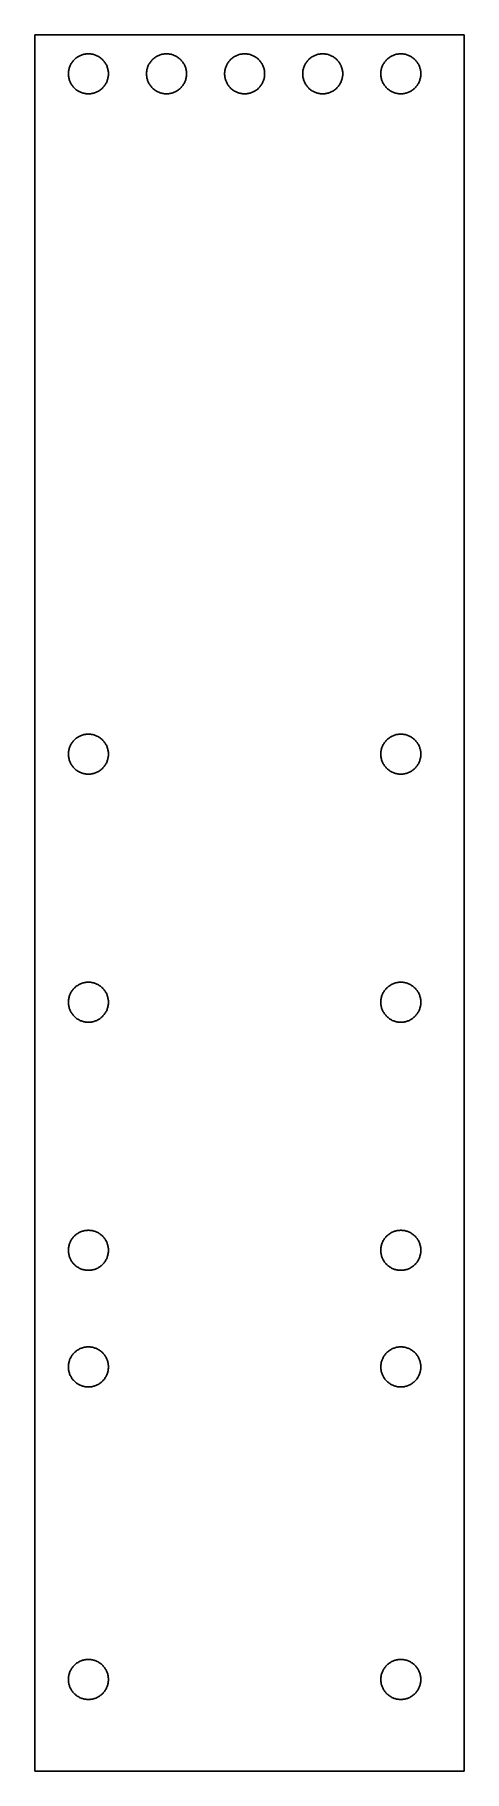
# Model space of a CAD drawing. Header units: metres. Extents: x -0.85 to 0.89, y -1 to 6.
import ezdxf

# ---------------------------------------------------------------- set-up
doc = ezdxf.new("R2010")
doc.units = ezdxf.units.M

msp = doc.modelspace()

# ---------------------------------------------------------------- linework, layer by layer
for p, q in [((0.8858, 6), (-0.8465, 6)), ((-0.8465, 6), (-0.8465, -1)), ((0.8858, -1), (0.8858, 6)), ((-0.7022, 5.8784), (-0.7006, 5.8814)), ((-0.7006, 5.8814), (-0.6989, 5.8843)), ((-0.6989, 5.8843), (-0.6971, 5.8872)), ((-0.6971, 5.8872), (-0.6952, 5.8899)), ((-0.6952, 5.8899), (-0.6932, 5.8926)), ((-0.6932, 5.8926), (-0.691, 5.8952)), ((-0.691, 5.8952), (-0.6888, 5.8978)), ((-0.6888, 5.8978), (-0.6864, 5.9002)), ((-0.6864, 5.9002), (-0.6839, 5.9025)), ((-0.6839, 5.9025), (-0.6814, 5.9047)), ((-0.6814, 5.9047), (-0.6787, 5.9068)), ((-0.6787, 5.9068), (-0.676, 5.9088)), ((-0.676, 5.9088), (-0.6732, 5.9107)), ((-0.6732, 5.9107), (-0.6703, 5.9124)), ((-0.6703, 5.9124), (-0.6673, 5.914)), ((-0.6673, 5.914), (-0.6643, 5.9155)), ((-0.6643, 5.9155), (-0.6612, 5.9169)), ((-0.6612, 5.9169), (-0.6581, 5.9181)), ((-0.6581, 5.9181), (-0.6548, 5.9193)), ((-0.6548, 5.9193), (-0.6516, 5.9202)), ((-0.6516, 5.9202), (-0.6483, 5.9211)), ((-0.6483, 5.9211), (-0.645, 5.9218)), ((-0.645, 5.9218), (-0.6417, 5.9223)), ((-0.6417, 5.9223), (-0.6384, 5.9228)), ((-0.6384, 5.9228), (-0.635, 5.9231)), ((-0.635, 5.9231), (-0.6316, 5.9232)), ((-0.6316, 5.9232), (-0.6282, 5.9232)), ((-0.6282, 5.9232), (-0.6248, 5.9231)), ((-0.6248, 5.9231), (-0.6215, 5.9228)), ((-0.6215, 5.9228), (-0.6181, 5.9223)), ((-0.6181, 5.9223), (-0.6148, 5.9218)), ((-0.6148, 5.9218), (-0.6115, 5.9211)), ((-0.6115, 5.9211), (-0.6082, 5.9202)), ((-0.6082, 5.9202), (-0.605, 5.9193)), ((-0.605, 5.9193), (-0.6018, 5.9181)), ((-0.6018, 5.9181), (-0.5986, 5.9169)), ((-0.5986, 5.9169), (-0.5956, 5.9155)), ((-0.5956, 5.9155), (-0.5925, 5.914)), ((-0.5925, 5.914), (-0.5896, 5.9124)), ((-0.5896, 5.9124), (-0.5867, 5.9107)), ((-0.5867, 5.9107), (-0.5838, 5.9088)), ((-0.5838, 5.9088), (-0.5811, 5.9068)), ((-0.5811, 5.9068), (-0.5785, 5.9047)), ((-0.5785, 5.9047), (-0.5759, 5.9025)), ((-0.5759, 5.9025), (-0.5734, 5.9002)), ((-0.5734, 5.9002), (-0.5711, 5.8978)), ((-0.5711, 5.8978), (-0.5688, 5.8952)), ((-0.5688, 5.8952), (-0.5667, 5.8926)), ((-0.5667, 5.8926), (-0.5646, 5.8899)), ((-0.5646, 5.8899), (-0.5627, 5.8872)), ((-0.5627, 5.8872), (-0.5609, 5.8843)), ((-0.5609, 5.8843), (-0.5592, 5.8814)), ((-0.5592, 5.8814), (-0.5576, 5.8784)), ((-0.3873, 5.8784), (-0.3857, 5.8814)), ((-0.3857, 5.8814), (-0.384, 5.8843)), ((-0.384, 5.8843), (-0.3822, 5.8872)), ((-0.3822, 5.8872), (-0.3802, 5.8899)), ((-0.3802, 5.8899), (-0.3782, 5.8926)), ((-0.3782, 5.8926), (-0.3761, 5.8952)), ((-0.3761, 5.8952), (-0.3738, 5.8978)), ((-0.3738, 5.8978), (-0.3714, 5.9002)), ((-0.3714, 5.9002), (-0.369, 5.9025)), ((-0.369, 5.9025), (-0.3664, 5.9047)), ((-0.3664, 5.9047), (-0.3638, 5.9068)), ((-0.3638, 5.9068), (-0.361, 5.9088)), ((-0.361, 5.9088), (-0.3582, 5.9107)), ((-0.3582, 5.9107), (-0.3553, 5.9124)), ((-0.3553, 5.9124), (-0.3523, 5.914)), ((-0.3523, 5.914), (-0.3493, 5.9155)), ((-0.3493, 5.9155), (-0.3462, 5.9169)), ((-0.3462, 5.9169), (-0.3431, 5.9181)), ((-0.3431, 5.9181), (-0.3399, 5.9193)), ((-0.3399, 5.9193), (-0.3367, 5.9202)), ((-0.3367, 5.9202), (-0.3334, 5.9211)), ((-0.3334, 5.9211), (-0.3301, 5.9218)), ((-0.3301, 5.9218), (-0.3267, 5.9223)), ((-0.3267, 5.9223), (-0.3234, 5.9228)), ((-0.3234, 5.9228), (-0.32, 5.9231)), ((-0.32, 5.9231), (-0.3166, 5.9232)), ((-0.3166, 5.9232), (-0.3133, 5.9232)), ((-0.3133, 5.9232), (-0.3099, 5.9231)), ((-0.3099, 5.9231), (-0.3065, 5.9228)), ((-0.3065, 5.9228), (-0.3032, 5.9223)), ((-0.3032, 5.9223), (-0.2998, 5.9218)), ((-0.2998, 5.9218), (-0.2965, 5.9211)), ((-0.2965, 5.9211), (-0.2932, 5.9202)), ((-0.2932, 5.9202), (-0.29, 5.9193)), ((-0.29, 5.9193), (-0.2868, 5.9181)), ((-0.2868, 5.9181), (-0.2837, 5.9169)), ((-0.2837, 5.9169), (-0.2806, 5.9155)), ((-0.2806, 5.9155), (-0.2776, 5.914)), ((-0.2776, 5.914), (-0.2746, 5.9124)), ((-0.2746, 5.9124), (-0.2717, 5.9107)), ((-0.2717, 5.9107), (-0.2689, 5.9088)), ((-0.2689, 5.9088), (-0.2662, 5.9068)), ((-0.2662, 5.9068), (-0.2635, 5.9047)), ((-0.2635, 5.9047), (-0.261, 5.9025)), ((-0.261, 5.9025), (-0.2585, 5.9002)), ((-0.2585, 5.9002), (-0.2561, 5.8978)), ((-0.2561, 5.8978), (-0.2539, 5.8952)), ((-0.2539, 5.8952), (-0.2517, 5.8926)), ((-0.2517, 5.8926), (-0.2497, 5.8899)), ((-0.2497, 5.8899), (-0.2477, 5.8872)), ((-0.2477, 5.8872), (-0.2459, 5.8843)), ((-0.2459, 5.8843), (-0.2442, 5.8814)), ((-0.2442, 5.8814), (-0.2427, 5.8784)), ((-0.0723, 5.8784), (-0.0707, 5.8814)), ((-0.0707, 5.8814), (-0.069, 5.8843)), ((-0.069, 5.8843), (-0.0672, 5.8872)), ((-0.0672, 5.8872), (-0.0653, 5.8899)), ((-0.0653, 5.8899), (-0.0632, 5.8926)), ((-0.0632, 5.8926), (-0.0611, 5.8952)), ((-0.0611, 5.8952), (-0.0588, 5.8978)), ((-0.0588, 5.8978), (-0.0565, 5.9002)), ((-0.0565, 5.9002), (-0.054, 5.9025)), ((-0.054, 5.9025), (-0.0514, 5.9047)), ((-0.0514, 5.9047), (-0.0488, 5.9068)), ((-0.0488, 5.9068), (-0.0461, 5.9088)), ((-0.0461, 5.9088), (-0.0432, 5.9107)), ((-0.0432, 5.9107), (-0.0403, 5.9124)), ((-0.0403, 5.9124), (-0.0374, 5.914)), ((-0.0374, 5.914), (-0.0344, 5.9155)), ((-0.0344, 5.9155), (-0.0313, 5.9169)), ((-0.0313, 5.9169), (-0.0281, 5.9181)), ((-0.0281, 5.9181), (-0.0249, 5.9193)), ((-0.0249, 5.9193), (-0.0217, 5.9202)), ((-0.0217, 5.9202), (-0.0184, 5.9211)), ((-0.0184, 5.9211), (-0.0151, 5.9218)), ((-0.0151, 5.9218), (-0.0118, 5.9223)), ((-0.0118, 5.9223), (-0.0084, 5.9228)), ((-0.0084, 5.9228), (-0.0051, 5.9231)), ((-0.0051, 5.9231), (-0.0017, 5.9232)), ((-0.0017, 5.9232), (0.0017, 5.9232)), ((0.0017, 5.9232), (0.0051, 5.9231)), ((0.0051, 5.9231), (0.0084, 5.9228)), ((0.0084, 5.9228), (0.0118, 5.9223)), ((0.0118, 5.9223), (0.0151, 5.9218)), ((0.0151, 5.9218), (0.0184, 5.9211)), ((0.0184, 5.9211), (0.0217, 5.9202)), ((0.0217, 5.9202), (0.0249, 5.9193)), ((0.0249, 5.9193), (0.0281, 5.9181)), ((0.0281, 5.9181), (0.0313, 5.9169)), ((0.0313, 5.9169), (0.0344, 5.9155)), ((0.0344, 5.9155), (0.0374, 5.914)), ((0.0374, 5.914), (0.0403, 5.9124)), ((0.0403, 5.9124), (0.0432, 5.9107)), ((0.0432, 5.9107), (0.0461, 5.9088)), ((0.0461, 5.9088), (0.0488, 5.9068)), ((0.0488, 5.9068), (0.0514, 5.9047)), ((0.0514, 5.9047), (0.054, 5.9025)), ((0.054, 5.9025), (0.0565, 5.9002)), ((0.0565, 5.9002), (0.0588, 5.8978)), ((0.0588, 5.8978), (0.0611, 5.8952)), ((0.0611, 5.8952), (0.0632, 5.8926)), ((0.0632, 5.8926), (0.0653, 5.8899)), ((0.0653, 5.8899), (0.0672, 5.8872)), ((0.0672, 5.8872), (0.069, 5.8843)), ((0.069, 5.8843), (0.0707, 5.8814)), ((0.0707, 5.8814), (0.0723, 5.8784)), ((0.2427, 5.8784), (0.2442, 5.8814)), ((0.2442, 5.8814), (0.2459, 5.8843)), ((0.2459, 5.8843), (0.2477, 5.8872)), ((0.2477, 5.8872), (0.2497, 5.8899)), ((0.2497, 5.8899), (0.2517, 5.8926)), ((0.2517, 5.8926), (0.2539, 5.8952)), ((0.2539, 5.8952), (0.2561, 5.8978)), ((0.2561, 5.8978), (0.2585, 5.9002)), ((0.2585, 5.9002), (0.2609, 5.9025)), ((0.2609, 5.9025), (0.2635, 5.9047)), ((0.2635, 5.9047), (0.2662, 5.9068)), ((0.2662, 5.9068), (0.2689, 5.9088)), ((0.2689, 5.9088), (0.2717, 5.9107)), ((0.2717, 5.9107), (0.2746, 5.9124)), ((0.2746, 5.9124), (0.2776, 5.914)), ((0.2776, 5.914), (0.2806, 5.9155)), ((0.2806, 5.9155), (0.2837, 5.9169)), ((0.2837, 5.9169), (0.2868, 5.9181)), ((0.2868, 5.9181), (0.29, 5.9193)), ((0.29, 5.9193), (0.2932, 5.9202)), ((0.2932, 5.9202), (0.2965, 5.9211)), ((0.2965, 5.9211), (0.2998, 5.9218)), ((0.2998, 5.9218), (0.3032, 5.9223)), ((0.3032, 5.9223), (0.3065, 5.9228)), ((0.3065, 5.9228), (0.3099, 5.9231)), ((0.3099, 5.9231), (0.3133, 5.9232)), ((0.3133, 5.9232), (0.3166, 5.9232)), ((0.3166, 5.9232), (0.32, 5.9231)), ((0.32, 5.9231), (0.3234, 5.9228)), ((0.3234, 5.9228), (0.3267, 5.9223)), ((0.3267, 5.9223), (0.3301, 5.9218)), ((0.3301, 5.9218), (0.3334, 5.9211)), ((0.3334, 5.9211), (0.3367, 5.9202)), ((0.3367, 5.9202), (0.3399, 5.9193)), ((0.3399, 5.9193), (0.3431, 5.9181)), ((0.3431, 5.9181), (0.3462, 5.9169)), ((0.3462, 5.9169), (0.3493, 5.9155)), ((0.3493, 5.9155), (0.3523, 5.914)), ((0.3523, 5.914), (0.3553, 5.9124)), ((0.3553, 5.9124), (0.3582, 5.9107)), ((0.3582, 5.9107), (0.361, 5.9088)), ((0.361, 5.9088), (0.3638, 5.9068)), ((0.3638, 5.9068), (0.3664, 5.9047)), ((0.3664, 5.9047), (0.369, 5.9025)), ((0.369, 5.9025), (0.3714, 5.9002)), ((0.3714, 5.9002), (0.3738, 5.8978)), ((0.3738, 5.8978), (0.3761, 5.8952)), ((0.3761, 5.8952), (0.3782, 5.8926)), ((0.3782, 5.8926), (0.3802, 5.8899)), ((0.3802, 5.8899), (0.3822, 5.8872)), ((0.3822, 5.8872), (0.384, 5.8843)), ((0.384, 5.8843), (0.3857, 5.8814)), ((0.3857, 5.8814), (0.3872, 5.8784)), ((0.5576, 5.8784), (0.5592, 5.8814)), ((0.5592, 5.8814), (0.5609, 5.8843)), ((0.5609, 5.8843), (0.5627, 5.8872)), ((0.5627, 5.8872), (0.5646, 5.8899)), ((0.5646, 5.8899), (0.5667, 5.8926)), ((0.5667, 5.8926), (0.5688, 5.8952)), ((0.5688, 5.8952), (0.5711, 5.8978)), ((0.5711, 5.8978), (0.5734, 5.9002)), ((0.5734, 5.9002), (0.5759, 5.9025)), ((0.5759, 5.9025), (0.5785, 5.9047)), ((0.5785, 5.9047), (0.5811, 5.9068)), ((0.5811, 5.9068), (0.5838, 5.9088)), ((0.5838, 5.9088), (0.5867, 5.9107)), ((0.5867, 5.9107), (0.5896, 5.9124)), ((0.5896, 5.9124), (0.5925, 5.914)), ((0.5925, 5.914), (0.5956, 5.9155)), ((0.5956, 5.9155), (0.5986, 5.9169)), ((0.5986, 5.9169), (0.6018, 5.9181)), ((0.6018, 5.9181), (0.605, 5.9193)), ((0.605, 5.9193), (0.6082, 5.9202)), ((0.6082, 5.9202), (0.6115, 5.9211)), ((0.6115, 5.9211), (0.6148, 5.9218)), ((0.6148, 5.9218), (0.6181, 5.9223)), ((0.6181, 5.9223), (0.6215, 5.9228)), ((0.6215, 5.9228), (0.6248, 5.9231)), ((0.6248, 5.9231), (0.6282, 5.9232)), ((0.6282, 5.9232), (0.6316, 5.9232)), ((0.6316, 5.9232), (0.635, 5.9231)), ((0.635, 5.9231), (0.6384, 5.9228)), ((0.6384, 5.9228), (0.6417, 5.9223)), ((0.6417, 5.9223), (0.645, 5.9218)), ((0.645, 5.9218), (0.6483, 5.9211)), ((0.6483, 5.9211), (0.6516, 5.9202)), ((0.6516, 5.9202), (0.6548, 5.9193)), ((0.6548, 5.9193), (0.6581, 5.9181)), ((0.6581, 5.9181), (0.6612, 5.9169)), ((0.6612, 5.9169), (0.6643, 5.9155)), ((0.6643, 5.9155), (0.6673, 5.914)), ((0.6673, 5.914), (0.6703, 5.9124)), ((0.6703, 5.9124), (0.6732, 5.9107)), ((0.6732, 5.9107), (0.676, 5.9088)), ((0.676, 5.9088), (0.6787, 5.9068)), ((0.6787, 5.9068), (0.6814, 5.9047)), ((0.6814, 5.9047), (0.6839, 5.9025)), ((0.6839, 5.9025), (0.6864, 5.9002)), ((0.6864, 5.9002), (0.6888, 5.8978)), ((0.6888, 5.8978), (0.691, 5.8952)), ((0.691, 5.8952), (0.6932, 5.8926)), ((0.6932, 5.8926), (0.6952, 5.8899)), ((0.6952, 5.8899), (0.6971, 5.8872)), ((0.6971, 5.8872), (0.6989, 5.8843)), ((0.6989, 5.8843), (0.7006, 5.8814)), ((0.7006, 5.8814), (0.7022, 5.8784)), ((-0.7106, 5.8459), (-0.7103, 5.8493)), ((-0.7106, 5.8425), (-0.7106, 5.8459)), ((-0.7106, 5.8391), (-0.7106, 5.8425)), ((-0.7103, 5.8357), (-0.7106, 5.8391)), ((-0.7103, 5.8493), (-0.71, 5.8526)), ((-0.71, 5.8324), (-0.7103, 5.8357)), ((-0.71, 5.8526), (-0.7095, 5.856)), ((-0.7095, 5.8291), (-0.71, 5.8324)), ((-0.7095, 5.856), (-0.7089, 5.8593)), ((-0.7089, 5.8257), (-0.7095, 5.8291)), ((-0.7089, 5.8593), (-0.7081, 5.8626)), ((-0.7081, 5.8224), (-0.7089, 5.8257)), ((-0.7081, 5.8626), (-0.7072, 5.8658)), ((-0.7072, 5.8192), (-0.7081, 5.8224)), ((-0.7072, 5.8658), (-0.7061, 5.869)), ((-0.7061, 5.816), (-0.7072, 5.8192)), ((-0.7061, 5.869), (-0.705, 5.8722)), ((-0.705, 5.8128), (-0.7061, 5.816)), ((-0.705, 5.8722), (-0.7036, 5.8753)), ((-0.7036, 5.8097), (-0.705, 5.8128)), ((-0.7036, 5.8753), (-0.7022, 5.8784)), ((-0.5576, 5.8784), (-0.5562, 5.8753)), ((-0.5562, 5.8753), (-0.5549, 5.8722)), ((-0.5549, 5.8128), (-0.5562, 5.8097)), ((-0.5549, 5.8722), (-0.5537, 5.869)), ((-0.5537, 5.816), (-0.5549, 5.8128)), ((-0.5537, 5.869), (-0.5526, 5.8658)), ((-0.5526, 5.8192), (-0.5537, 5.816)), ((-0.5526, 5.8658), (-0.5517, 5.8626)), ((-0.5517, 5.8224), (-0.5526, 5.8192)), ((-0.5517, 5.8626), (-0.551, 5.8593)), ((-0.551, 5.8257), (-0.5517, 5.8224)), ((-0.551, 5.8593), (-0.5503, 5.856)), ((-0.5503, 5.8291), (-0.551, 5.8257)), ((-0.5503, 5.856), (-0.5498, 5.8526)), ((-0.5498, 5.8324), (-0.5503, 5.8291)), ((-0.5498, 5.8526), (-0.5495, 5.8493)), ((-0.5495, 5.8357), (-0.5498, 5.8324)), ((-0.5495, 5.8493), (-0.5493, 5.8459)), ((-0.5493, 5.8391), (-0.5495, 5.8357)), ((-0.5493, 5.8459), (-0.5492, 5.8425)), ((-0.5492, 5.8425), (-0.5493, 5.8391)), ((-0.3957, 5.8425), (-0.3956, 5.8459)), ((-0.3956, 5.8391), (-0.3957, 5.8425)), ((-0.3956, 5.8459), (-0.3954, 5.8493)), ((-0.3954, 5.8357), (-0.3956, 5.8391)), ((-0.3954, 5.8493), (-0.395, 5.8526)), ((-0.395, 5.8324), (-0.3954, 5.8357)), ((-0.395, 5.8526), (-0.3945, 5.856)), ((-0.3945, 5.8291), (-0.395, 5.8324)), ((-0.3945, 5.856), (-0.3939, 5.8593)), ((-0.3939, 5.8257), (-0.3945, 5.8291)), ((-0.3939, 5.8593), (-0.3931, 5.8626)), ((-0.3931, 5.8224), (-0.3939, 5.8257)), ((-0.3931, 5.8626), (-0.3922, 5.8658)), ((-0.3922, 5.8192), (-0.3931, 5.8224)), ((-0.3922, 5.8658), (-0.3912, 5.869)), ((-0.3912, 5.816), (-0.3922, 5.8192)), ((-0.3912, 5.869), (-0.39, 5.8722)), ((-0.39, 5.8128), (-0.3912, 5.816)), ((-0.39, 5.8722), (-0.3887, 5.8753)), ((-0.3887, 5.8097), (-0.39, 5.8128)), ((-0.3887, 5.8753), (-0.3873, 5.8784)), ((-0.2427, 5.8784), (-0.2412, 5.8753)), ((-0.2412, 5.8753), (-0.2399, 5.8722)), ((-0.2399, 5.8128), (-0.2412, 5.8097)), ((-0.2399, 5.8722), (-0.2387, 5.869)), ((-0.2387, 5.816), (-0.2399, 5.8128)), ((-0.2387, 5.869), (-0.2377, 5.8658)), ((-0.2377, 5.8192), (-0.2387, 5.816)), ((-0.2377, 5.8658), (-0.2368, 5.8626)), ((-0.2368, 5.8224), (-0.2377, 5.8192)), ((-0.2368, 5.8626), (-0.236, 5.8593)), ((-0.236, 5.8257), (-0.2368, 5.8224)), ((-0.236, 5.8593), (-0.2354, 5.856)), ((-0.2354, 5.8291), (-0.236, 5.8257)), ((-0.2354, 5.856), (-0.2349, 5.8526)), ((-0.2349, 5.8324), (-0.2354, 5.8291)), ((-0.2349, 5.8526), (-0.2345, 5.8493)), ((-0.2345, 5.8357), (-0.2349, 5.8324)), ((-0.2345, 5.8493), (-0.2343, 5.8459)), ((-0.2343, 5.8391), (-0.2345, 5.8357)), ((-0.2343, 5.8459), (-0.2342, 5.8425)), ((-0.2342, 5.8425), (-0.2343, 5.8391)), ((-0.0807, 5.8425), (-0.0806, 5.8459)), ((-0.0806, 5.8391), (-0.0807, 5.8425)), ((-0.0806, 5.8459), (-0.0804, 5.8493)), ((-0.0804, 5.8357), (-0.0806, 5.8391)), ((-0.0804, 5.8493), (-0.0801, 5.8526)), ((-0.0801, 5.8324), (-0.0804, 5.8357)), ((-0.0801, 5.8526), (-0.0796, 5.856)), ((-0.0796, 5.8291), (-0.0801, 5.8324)), ((-0.0796, 5.856), (-0.0789, 5.8593)), ((-0.0789, 5.8257), (-0.0796, 5.8291)), ((-0.0789, 5.8593), (-0.0782, 5.8626)), ((-0.0782, 5.8224), (-0.0789, 5.8257)), ((-0.0782, 5.8626), (-0.0773, 5.8658)), ((-0.0773, 5.8192), (-0.0782, 5.8224)), ((-0.0773, 5.8658), (-0.0762, 5.869)), ((-0.0762, 5.816), (-0.0773, 5.8192)), ((-0.0762, 5.869), (-0.075, 5.8722)), ((-0.075, 5.8128), (-0.0762, 5.816)), ((-0.075, 5.8722), (-0.0737, 5.8753)), ((-0.0737, 5.8097), (-0.075, 5.8128)), ((-0.0737, 5.8753), (-0.0723, 5.8784)), ((0.0723, 5.8784), (0.0737, 5.8753)), ((0.0737, 5.8753), (0.075, 5.8722)), ((0.075, 5.8128), (0.0737, 5.8097)), ((0.075, 5.8722), (0.0762, 5.869)), ((0.0762, 5.816), (0.075, 5.8128)), ((0.0762, 5.869), (0.0773, 5.8658)), ((0.0773, 5.8192), (0.0762, 5.816)), ((0.0773, 5.8658), (0.0782, 5.8626)), ((0.0782, 5.8224), (0.0773, 5.8192)), ((0.0782, 5.8626), (0.0789, 5.8593)), ((0.0789, 5.8257), (0.0782, 5.8224)), ((0.0789, 5.8593), (0.0796, 5.856)), ((0.0796, 5.8291), (0.0789, 5.8257)), ((0.0796, 5.856), (0.0801, 5.8526)), ((0.0801, 5.8324), (0.0796, 5.8291)), ((0.0801, 5.8526), (0.0804, 5.8493)), ((0.0804, 5.8357), (0.0801, 5.8324)), ((0.0804, 5.8493), (0.0806, 5.8459)), ((0.0806, 5.8391), (0.0804, 5.8357)), ((0.0806, 5.8459), (0.0807, 5.8425)), ((0.0807, 5.8425), (0.0806, 5.8391)), ((0.2342, 5.8425), (0.2343, 5.8459)), ((0.2343, 5.8391), (0.2342, 5.8425)), ((0.2343, 5.8459), (0.2345, 5.8493)), ((0.2345, 5.8357), (0.2343, 5.8391)), ((0.2345, 5.8493), (0.2349, 5.8526)), ((0.2349, 5.8324), (0.2345, 5.8357)), ((0.2349, 5.8526), (0.2354, 5.856)), ((0.2354, 5.8291), (0.2349, 5.8324)), ((0.2354, 5.856), (0.236, 5.8593)), ((0.236, 5.8257), (0.2354, 5.8291)), ((0.236, 5.8593), (0.2368, 5.8626)), ((0.2368, 5.8224), (0.236, 5.8257)), ((0.2368, 5.8626), (0.2377, 5.8658)), ((0.2377, 5.8192), (0.2368, 5.8224)), ((0.2377, 5.8658), (0.2387, 5.869)), ((0.2387, 5.816), (0.2377, 5.8192)), ((0.2387, 5.869), (0.2399, 5.8722)), ((0.2399, 5.8128), (0.2387, 5.816)), ((0.2399, 5.8722), (0.2412, 5.8753)), ((0.2412, 5.8097), (0.2399, 5.8128)), ((0.2412, 5.8753), (0.2427, 5.8784)), ((0.3872, 5.8784), (0.3887, 5.8753)), ((0.3887, 5.8753), (0.39, 5.8722)), ((0.39, 5.8128), (0.3887, 5.8097)), ((0.39, 5.8722), (0.3912, 5.869)), ((0.3912, 5.816), (0.39, 5.8128)), ((0.3912, 5.869), (0.3922, 5.8658)), ((0.3922, 5.8192), (0.3912, 5.816)), ((0.3922, 5.8658), (0.3931, 5.8626)), ((0.3931, 5.8224), (0.3922, 5.8192)), ((0.3931, 5.8626), (0.3939, 5.8593)), ((0.3939, 5.8257), (0.3931, 5.8224)), ((0.3939, 5.8593), (0.3945, 5.856)), ((0.3945, 5.8291), (0.3939, 5.8257)), ((0.3945, 5.856), (0.395, 5.8526)), ((0.395, 5.8324), (0.3945, 5.8291)), ((0.395, 5.8526), (0.3954, 5.8493)), ((0.3954, 5.8357), (0.395, 5.8324)), ((0.3954, 5.8493), (0.3956, 5.8459)), ((0.3956, 5.8391), (0.3954, 5.8357)), ((0.3956, 5.8459), (0.3957, 5.8425)), ((0.3957, 5.8425), (0.3956, 5.8391)), ((0.5492, 5.8425), (0.5493, 5.8459)), ((0.5493, 5.8391), (0.5492, 5.8425)), ((0.5493, 5.8459), (0.5495, 5.8493)), ((0.5495, 5.8357), (0.5493, 5.8391)), ((0.5495, 5.8493), (0.5498, 5.8526)), ((0.5498, 5.8324), (0.5495, 5.8357)), ((0.5498, 5.8526), (0.5503, 5.856)), ((0.5503, 5.8291), (0.5498, 5.8324)), ((0.5503, 5.856), (0.551, 5.8593)), ((0.551, 5.8257), (0.5503, 5.8291)), ((0.551, 5.8593), (0.5517, 5.8626)), ((0.5517, 5.8224), (0.551, 5.8257)), ((0.5517, 5.8626), (0.5526, 5.8658)), ((0.5526, 5.8192), (0.5517, 5.8224)), ((0.5526, 5.8658), (0.5537, 5.869)), ((0.5537, 5.816), (0.5526, 5.8192)), ((0.5537, 5.869), (0.5549, 5.8722)), ((0.5549, 5.8128), (0.5537, 5.816)), ((0.5549, 5.8722), (0.5562, 5.8753)), ((0.5562, 5.8097), (0.5549, 5.8128)), ((0.5562, 5.8753), (0.5576, 5.8784)), ((0.7022, 5.8784), (0.7036, 5.8753)), ((0.7036, 5.8753), (0.705, 5.8722)), ((0.705, 5.8128), (0.7036, 5.8097)), ((0.705, 5.8722), (0.7061, 5.869)), ((0.7061, 5.816), (0.705, 5.8128)), ((0.7061, 5.869), (0.7072, 5.8658)), ((0.7072, 5.8192), (0.7061, 5.816)), ((0.7072, 5.8658), (0.7081, 5.8626)), ((0.7081, 5.8224), (0.7072, 5.8192)), ((0.7081, 5.8626), (0.7089, 5.8593)), ((0.7089, 5.8257), (0.7081, 5.8224)), ((0.7089, 5.8593), (0.7095, 5.856)), ((0.7095, 5.8291), (0.7089, 5.8257)), ((0.7095, 5.856), (0.71, 5.8526)), ((0.71, 5.8324), (0.7095, 5.8291)), ((0.71, 5.8526), (0.7103, 5.8493)), ((0.7103, 5.8357), (0.71, 5.8324)), ((0.7103, 5.8493), (0.7106, 5.8459)), ((0.7106, 5.8391), (0.7103, 5.8357)), ((0.7106, 5.8459), (0.7106, 5.8425)), ((0.7106, 5.8425), (0.7106, 5.8391)), ((-0.7022, 5.8066), (-0.7036, 5.8097)), ((-0.7006, 5.8036), (-0.7022, 5.8066)), ((-0.6989, 5.8007), (-0.7006, 5.8036)), ((-0.6971, 5.7979), (-0.6989, 5.8007)), ((-0.6952, 5.7951), (-0.6971, 5.7979)), ((-0.6932, 5.7924), (-0.6952, 5.7951)), ((-0.691, 5.7898), (-0.6932, 5.7924)), ((-0.6888, 5.7873), (-0.691, 5.7898)), ((-0.6864, 5.7848), (-0.6888, 5.7873)), ((-0.6839, 5.7825), (-0.6864, 5.7848)), ((-0.6814, 5.7803), (-0.6839, 5.7825)), ((-0.6787, 5.7782), (-0.6814, 5.7803)), ((-0.676, 5.7763), (-0.6787, 5.7782)), ((-0.6732, 5.7744), (-0.676, 5.7763)), ((-0.6703, 5.7726), (-0.6732, 5.7744)), ((-0.6673, 5.771), (-0.6703, 5.7726)), ((-0.6643, 5.7695), (-0.6673, 5.771)), ((-0.6612, 5.7681), (-0.6643, 5.7695)), ((-0.6581, 5.7669), (-0.6612, 5.7681)), ((-0.6548, 5.7657), (-0.6581, 5.7669)), ((-0.6516, 5.7648), (-0.6548, 5.7657)), ((-0.6483, 5.7639), (-0.6516, 5.7648)), ((-0.645, 5.7632), (-0.6483, 5.7639)), ((-0.6417, 5.7627), (-0.645, 5.7632)), ((-0.6384, 5.7622), (-0.6417, 5.7627)), ((-0.635, 5.762), (-0.6384, 5.7622)), ((-0.6316, 5.7618), (-0.635, 5.762)), ((-0.6282, 5.7618), (-0.6316, 5.7618)), ((-0.6248, 5.762), (-0.6282, 5.7618)), ((-0.6215, 5.7622), (-0.6248, 5.762)), ((-0.6181, 5.7627), (-0.6215, 5.7622)), ((-0.6148, 5.7632), (-0.6181, 5.7627)), ((-0.6115, 5.7639), (-0.6148, 5.7632)), ((-0.6082, 5.7648), (-0.6115, 5.7639)), ((-0.605, 5.7657), (-0.6082, 5.7648)), ((-0.6018, 5.7669), (-0.605, 5.7657)), ((-0.5986, 5.7681), (-0.6018, 5.7669)), ((-0.5956, 5.7695), (-0.5986, 5.7681)), ((-0.5925, 5.771), (-0.5956, 5.7695)), ((-0.5896, 5.7726), (-0.5925, 5.771)), ((-0.5867, 5.7744), (-0.5896, 5.7726)), ((-0.5838, 5.7763), (-0.5867, 5.7744)), ((-0.5811, 5.7782), (-0.5838, 5.7763)), ((-0.5785, 5.7803), (-0.5811, 5.7782)), ((-0.5759, 5.7825), (-0.5785, 5.7803)), ((-0.5734, 5.7848), (-0.5759, 5.7825)), ((-0.5711, 5.7873), (-0.5734, 5.7848)), ((-0.5688, 5.7898), (-0.5711, 5.7873)), ((-0.5667, 5.7924), (-0.5688, 5.7898)), ((-0.5646, 5.7951), (-0.5667, 5.7924)), ((-0.5627, 5.7979), (-0.5646, 5.7951)), ((-0.5609, 5.8007), (-0.5627, 5.7979)), ((-0.5592, 5.8036), (-0.5609, 5.8007)), ((-0.5576, 5.8066), (-0.5592, 5.8036)), ((-0.5562, 5.8097), (-0.5576, 5.8066)), ((-0.3873, 5.8066), (-0.3887, 5.8097)), ((-0.3857, 5.8036), (-0.3873, 5.8066)), ((-0.384, 5.8007), (-0.3857, 5.8036)), ((-0.3822, 5.7979), (-0.384, 5.8007)), ((-0.3802, 5.7951), (-0.3822, 5.7979)), ((-0.3782, 5.7924), (-0.3802, 5.7951)), ((-0.3761, 5.7898), (-0.3782, 5.7924)), ((-0.3738, 5.7873), (-0.3761, 5.7898)), ((-0.3714, 5.7848), (-0.3738, 5.7873)), ((-0.369, 5.7825), (-0.3714, 5.7848)), ((-0.3664, 5.7803), (-0.369, 5.7825)), ((-0.3638, 5.7782), (-0.3664, 5.7803)), ((-0.361, 5.7763), (-0.3638, 5.7782)), ((-0.3582, 5.7744), (-0.361, 5.7763)), ((-0.3553, 5.7726), (-0.3582, 5.7744)), ((-0.3523, 5.771), (-0.3553, 5.7726)), ((-0.3493, 5.7695), (-0.3523, 5.771)), ((-0.3462, 5.7681), (-0.3493, 5.7695)), ((-0.3431, 5.7669), (-0.3462, 5.7681)), ((-0.3399, 5.7657), (-0.3431, 5.7669)), ((-0.3367, 5.7648), (-0.3399, 5.7657)), ((-0.3334, 5.7639), (-0.3367, 5.7648)), ((-0.3301, 5.7632), (-0.3334, 5.7639)), ((-0.3267, 5.7627), (-0.3301, 5.7632)), ((-0.3234, 5.7622), (-0.3267, 5.7627)), ((-0.32, 5.762), (-0.3234, 5.7622)), ((-0.3166, 5.7618), (-0.32, 5.762)), ((-0.3133, 5.7618), (-0.3166, 5.7618)), ((-0.3099, 5.762), (-0.3133, 5.7618)), ((-0.3065, 5.7622), (-0.3099, 5.762)), ((-0.3032, 5.7627), (-0.3065, 5.7622)), ((-0.2998, 5.7632), (-0.3032, 5.7627)), ((-0.2965, 5.7639), (-0.2998, 5.7632)), ((-0.2932, 5.7648), (-0.2965, 5.7639)), ((-0.29, 5.7657), (-0.2932, 5.7648)), ((-0.2868, 5.7669), (-0.29, 5.7657)), ((-0.2837, 5.7681), (-0.2868, 5.7669)), ((-0.2806, 5.7695), (-0.2837, 5.7681)), ((-0.2776, 5.771), (-0.2806, 5.7695)), ((-0.2746, 5.7726), (-0.2776, 5.771)), ((-0.2717, 5.7744), (-0.2746, 5.7726)), ((-0.2689, 5.7763), (-0.2717, 5.7744)), ((-0.2662, 5.7782), (-0.2689, 5.7763)), ((-0.2635, 5.7803), (-0.2662, 5.7782)), ((-0.261, 5.7825), (-0.2635, 5.7803)), ((-0.2585, 5.7848), (-0.261, 5.7825)), ((-0.2561, 5.7873), (-0.2585, 5.7848)), ((-0.2539, 5.7898), (-0.2561, 5.7873)), ((-0.2517, 5.7924), (-0.2539, 5.7898)), ((-0.2497, 5.7951), (-0.2517, 5.7924)), ((-0.2477, 5.7979), (-0.2497, 5.7951)), ((-0.2459, 5.8007), (-0.2477, 5.7979)), ((-0.2442, 5.8036), (-0.2459, 5.8007)), ((-0.2427, 5.8066), (-0.2442, 5.8036)), ((-0.2412, 5.8097), (-0.2427, 5.8066)), ((-0.0723, 5.8066), (-0.0737, 5.8097)), ((-0.0707, 5.8036), (-0.0723, 5.8066)), ((-0.069, 5.8007), (-0.0707, 5.8036)), ((-0.0672, 5.7979), (-0.069, 5.8007)), ((-0.0653, 5.7951), (-0.0672, 5.7979)), ((-0.0632, 5.7924), (-0.0653, 5.7951)), ((-0.0611, 5.7898), (-0.0632, 5.7924)), ((-0.0588, 5.7873), (-0.0611, 5.7898)), ((-0.0565, 5.7848), (-0.0588, 5.7873)), ((-0.054, 5.7825), (-0.0565, 5.7848)), ((-0.0514, 5.7803), (-0.054, 5.7825)), ((-0.0488, 5.7782), (-0.0514, 5.7803)), ((-0.0461, 5.7763), (-0.0488, 5.7782)), ((-0.0432, 5.7744), (-0.0461, 5.7763)), ((-0.0403, 5.7726), (-0.0432, 5.7744)), ((-0.0374, 5.771), (-0.0403, 5.7726)), ((-0.0344, 5.7695), (-0.0374, 5.771)), ((-0.0313, 5.7681), (-0.0344, 5.7695)), ((-0.0281, 5.7669), (-0.0313, 5.7681)), ((-0.0249, 5.7657), (-0.0281, 5.7669)), ((-0.0217, 5.7648), (-0.0249, 5.7657)), ((-0.0184, 5.7639), (-0.0217, 5.7648)), ((-0.0151, 5.7632), (-0.0184, 5.7639)), ((-0.0118, 5.7627), (-0.0151, 5.7632)), ((-0.0084, 5.7622), (-0.0118, 5.7627)), ((-0.0051, 5.762), (-0.0084, 5.7622)), ((-0.0017, 5.7618), (-0.0051, 5.762)), ((0.0017, 5.7618), (-0.0017, 5.7618)), ((0.0051, 5.762), (0.0017, 5.7618)), ((0.0084, 5.7622), (0.0051, 5.762)), ((0.0118, 5.7627), (0.0084, 5.7622)), ((0.0151, 5.7632), (0.0118, 5.7627)), ((0.0184, 5.7639), (0.0151, 5.7632)), ((0.0217, 5.7648), (0.0184, 5.7639)), ((0.0249, 5.7657), (0.0217, 5.7648)), ((0.0281, 5.7669), (0.0249, 5.7657)), ((0.0313, 5.7681), (0.0281, 5.7669)), ((0.0344, 5.7695), (0.0313, 5.7681)), ((0.0374, 5.771), (0.0344, 5.7695)), ((0.0403, 5.7726), (0.0374, 5.771)), ((0.0432, 5.7744), (0.0403, 5.7726)), ((0.0461, 5.7763), (0.0432, 5.7744)), ((0.0488, 5.7782), (0.0461, 5.7763)), ((0.0514, 5.7803), (0.0488, 5.7782)), ((0.054, 5.7825), (0.0514, 5.7803)), ((0.0565, 5.7848), (0.054, 5.7825)), ((0.0588, 5.7873), (0.0565, 5.7848)), ((0.0611, 5.7898), (0.0588, 5.7873)), ((0.0632, 5.7924), (0.0611, 5.7898)), ((0.0653, 5.7951), (0.0632, 5.7924)), ((0.0672, 5.7979), (0.0653, 5.7951)), ((0.069, 5.8007), (0.0672, 5.7979)), ((0.0707, 5.8036), (0.069, 5.8007)), ((0.0723, 5.8066), (0.0707, 5.8036)), ((0.0737, 5.8097), (0.0723, 5.8066)), ((0.2427, 5.8066), (0.2412, 5.8097)), ((0.2442, 5.8036), (0.2427, 5.8066)), ((0.2459, 5.8007), (0.2442, 5.8036)), ((0.2477, 5.7979), (0.2459, 5.8007)), ((0.2497, 5.7951), (0.2477, 5.7979)), ((0.2517, 5.7924), (0.2497, 5.7951)), ((0.2539, 5.7898), (0.2517, 5.7924)), ((0.2561, 5.7873), (0.2539, 5.7898)), ((0.2585, 5.7848), (0.2561, 5.7873)), ((0.2609, 5.7825), (0.2585, 5.7848)), ((0.2635, 5.7803), (0.2609, 5.7825)), ((0.2662, 5.7782), (0.2635, 5.7803)), ((0.2689, 5.7763), (0.2662, 5.7782)), ((0.2717, 5.7744), (0.2689, 5.7763)), ((0.2746, 5.7726), (0.2717, 5.7744)), ((0.2776, 5.771), (0.2746, 5.7726)), ((0.2806, 5.7695), (0.2776, 5.771)), ((0.2837, 5.7681), (0.2806, 5.7695)), ((0.2868, 5.7669), (0.2837, 5.7681)), ((0.29, 5.7657), (0.2868, 5.7669)), ((0.2932, 5.7648), (0.29, 5.7657)), ((0.2965, 5.7639), (0.2932, 5.7648)), ((0.2998, 5.7632), (0.2965, 5.7639)), ((0.3032, 5.7627), (0.2998, 5.7632)), ((0.3065, 5.7622), (0.3032, 5.7627)), ((0.3099, 5.762), (0.3065, 5.7622)), ((0.3133, 5.7618), (0.3099, 5.762)), ((0.3166, 5.7618), (0.3133, 5.7618)), ((0.32, 5.762), (0.3166, 5.7618)), ((0.3234, 5.7622), (0.32, 5.762)), ((0.3267, 5.7627), (0.3234, 5.7622)), ((0.3301, 5.7632), (0.3267, 5.7627)), ((0.3334, 5.7639), (0.3301, 5.7632)), ((0.3367, 5.7648), (0.3334, 5.7639)), ((0.3399, 5.7657), (0.3367, 5.7648)), ((0.3431, 5.7669), (0.3399, 5.7657)), ((0.3462, 5.7681), (0.3431, 5.7669)), ((0.3493, 5.7695), (0.3462, 5.7681)), ((0.3523, 5.771), (0.3493, 5.7695)), ((0.3553, 5.7726), (0.3523, 5.771)), ((0.3582, 5.7744), (0.3553, 5.7726)), ((0.361, 5.7763), (0.3582, 5.7744)), ((0.3638, 5.7782), (0.361, 5.7763)), ((0.3664, 5.7803), (0.3638, 5.7782)), ((0.369, 5.7825), (0.3664, 5.7803)), ((0.3714, 5.7848), (0.369, 5.7825)), ((0.3738, 5.7873), (0.3714, 5.7848)), ((0.3761, 5.7898), (0.3738, 5.7873)), ((0.3782, 5.7924), (0.3761, 5.7898)), ((0.3802, 5.7951), (0.3782, 5.7924)), ((0.3822, 5.7979), (0.3802, 5.7951)), ((0.384, 5.8007), (0.3822, 5.7979)), ((0.3857, 5.8036), (0.384, 5.8007)), ((0.3872, 5.8066), (0.3857, 5.8036)), ((0.3887, 5.8097), (0.3872, 5.8066)), ((0.5576, 5.8066), (0.5562, 5.8097)), ((0.5592, 5.8036), (0.5576, 5.8066)), ((0.5609, 5.8007), (0.5592, 5.8036)), ((0.5627, 5.7979), (0.5609, 5.8007)), ((0.5646, 5.7951), (0.5627, 5.7979)), ((0.5667, 5.7924), (0.5646, 5.7951)), ((0.5688, 5.7898), (0.5667, 5.7924)), ((0.5711, 5.7873), (0.5688, 5.7898)), ((0.5734, 5.7848), (0.5711, 5.7873)), ((0.5759, 5.7825), (0.5734, 5.7848)), ((0.5785, 5.7803), (0.5759, 5.7825)), ((0.5811, 5.7782), (0.5785, 5.7803)), ((0.5838, 5.7763), (0.5811, 5.7782)), ((0.5867, 5.7744), (0.5838, 5.7763)), ((0.5896, 5.7726), (0.5867, 5.7744)), ((0.5925, 5.771), (0.5896, 5.7726)), ((0.5956, 5.7695), (0.5925, 5.771)), ((0.5986, 5.7681), (0.5956, 5.7695)), ((0.6018, 5.7669), (0.5986, 5.7681)), ((0.605, 5.7657), (0.6018, 5.7669)), ((0.6082, 5.7648), (0.605, 5.7657)), ((0.6115, 5.7639), (0.6082, 5.7648)), ((0.6148, 5.7632), (0.6115, 5.7639)), ((0.6181, 5.7627), (0.6148, 5.7632)), ((0.6215, 5.7622), (0.6181, 5.7627)), ((0.6248, 5.762), (0.6215, 5.7622)), ((0.6282, 5.7618), (0.6248, 5.762)), ((0.6316, 5.7618), (0.6282, 5.7618)), ((0.635, 5.762), (0.6316, 5.7618)), ((0.6384, 5.7622), (0.635, 5.762)), ((0.6417, 5.7627), (0.6384, 5.7622)), ((0.645, 5.7632), (0.6417, 5.7627)), ((0.6483, 5.7639), (0.645, 5.7632)), ((0.6516, 5.7648), (0.6483, 5.7639)), ((0.6548, 5.7657), (0.6516, 5.7648)), ((0.6581, 5.7669), (0.6548, 5.7657)), ((0.6612, 5.7681), (0.6581, 5.7669)), ((0.6643, 5.7695), (0.6612, 5.7681)), ((0.6673, 5.771), (0.6643, 5.7695)), ((0.6703, 5.7726), (0.6673, 5.771)), ((0.6732, 5.7744), (0.6703, 5.7726)), ((0.676, 5.7763), (0.6732, 5.7744)), ((0.6787, 5.7782), (0.676, 5.7763)), ((0.6814, 5.7803), (0.6787, 5.7782)), ((0.6839, 5.7825), (0.6814, 5.7803)), ((0.6864, 5.7848), (0.6839, 5.7825)), ((0.6888, 5.7873), (0.6864, 5.7848)), ((0.691, 5.7898), (0.6888, 5.7873)), ((0.6932, 5.7924), (0.691, 5.7898)), ((0.6952, 5.7951), (0.6932, 5.7924)), ((0.6971, 5.7979), (0.6952, 5.7951)), ((0.6989, 5.8007), (0.6971, 5.7979)), ((0.7006, 5.8036), (0.6989, 5.8007)), ((0.7022, 5.8066), (0.7006, 5.8036)), ((0.7036, 5.8097), (0.7022, 5.8066)), ((-0.6952, 3.1474), (-0.6932, 3.1501)), ((-0.6932, 3.1501), (-0.691, 3.1527)), ((-0.691, 3.1527), (-0.6888, 3.1552)), ((-0.6888, 3.1552), (-0.6864, 3.1576)), ((-0.6864, 3.1576), (-0.6839, 3.16)), ((-0.6839, 3.16), (-0.6814, 3.1622)), ((-0.6814, 3.1622), (-0.6787, 3.1643)), ((-0.6787, 3.1643), (-0.676, 3.1663)), ((-0.676, 3.1663), (-0.6732, 3.1681)), ((-0.6732, 3.1681), (-0.6703, 3.1699)), ((-0.6703, 3.1699), (-0.6673, 3.1715)), ((-0.6673, 3.1715), (-0.6643, 3.173)), ((-0.6643, 3.173), (-0.6612, 3.1744)), ((-0.6612, 3.1744), (-0.6581, 3.1756)), ((-0.6581, 3.1756), (-0.6549, 3.1768)), ((-0.6549, 3.1768), (-0.6516, 3.1777)), ((-0.6516, 3.1777), (-0.6483, 3.1786)), ((-0.6483, 3.1786), (-0.645, 3.1793)), ((-0.645, 3.1793), (-0.6417, 3.1798)), ((-0.6417, 3.1798), (-0.6384, 3.1803)), ((-0.6384, 3.1803), (-0.635, 3.1805)), ((-0.635, 3.1805), (-0.6316, 3.1807)), ((-0.6316, 3.1807), (-0.6282, 3.1807)), ((-0.6282, 3.1807), (-0.6248, 3.1805)), ((-0.6248, 3.1805), (-0.6215, 3.1803)), ((-0.6215, 3.1803), (-0.6181, 3.1798)), ((-0.6181, 3.1798), (-0.6148, 3.1793)), ((-0.6148, 3.1793), (-0.6115, 3.1786)), ((-0.6115, 3.1786), (-0.6082, 3.1777)), ((-0.6082, 3.1777), (-0.605, 3.1768)), ((-0.605, 3.1768), (-0.6018, 3.1756)), ((-0.6018, 3.1756), (-0.5986, 3.1744)), ((-0.5986, 3.1744), (-0.5956, 3.173)), ((-0.5956, 3.173), (-0.5925, 3.1715)), ((-0.5925, 3.1715), (-0.5896, 3.1699)), ((-0.5896, 3.1699), (-0.5867, 3.1681)), ((-0.5867, 3.1681), (-0.5838, 3.1663)), ((-0.5838, 3.1663), (-0.5811, 3.1643)), ((-0.5811, 3.1643), (-0.5785, 3.1622)), ((-0.5785, 3.1622), (-0.5759, 3.16)), ((-0.5759, 3.16), (-0.5734, 3.1576)), ((-0.5734, 3.1576), (-0.5711, 3.1552)), ((-0.5711, 3.1552), (-0.5688, 3.1527)), ((-0.5688, 3.1527), (-0.5667, 3.1501)), ((-0.5667, 3.1501), (-0.5646, 3.1474)), ((0.5646, 3.1474), (0.5667, 3.1501)), ((0.5667, 3.1501), (0.5688, 3.1527)), ((0.5688, 3.1527), (0.5711, 3.1552)), ((0.5711, 3.1552), (0.5734, 3.1576)), ((0.5734, 3.1576), (0.5759, 3.16)), ((0.5759, 3.16), (0.5785, 3.1622)), ((0.5785, 3.1622), (0.5811, 3.1643)), ((0.5811, 3.1643), (0.5838, 3.1663)), ((0.5838, 3.1663), (0.5867, 3.1681)), ((0.5867, 3.1681), (0.5896, 3.1699)), ((0.5896, 3.1699), (0.5925, 3.1715)), ((0.5925, 3.1715), (0.5956, 3.173)), ((0.5956, 3.173), (0.5986, 3.1744)), ((0.5986, 3.1744), (0.6018, 3.1756)), ((0.6018, 3.1756), (0.605, 3.1768)), ((0.605, 3.1768), (0.6082, 3.1777)), ((0.6082, 3.1777), (0.6115, 3.1786)), ((0.6115, 3.1786), (0.6148, 3.1793)), ((0.6148, 3.1793), (0.6181, 3.1798)), ((0.6181, 3.1798), (0.6215, 3.1803)), ((0.6215, 3.1803), (0.6248, 3.1805)), ((0.6248, 3.1805), (0.6282, 3.1807)), ((0.6282, 3.1807), (0.6316, 3.1807)), ((0.6316, 3.1807), (0.635, 3.1805)), ((0.635, 3.1805), (0.6384, 3.1803)), ((0.6384, 3.1803), (0.6417, 3.1798)), ((0.6417, 3.1798), (0.645, 3.1793)), ((0.645, 3.1793), (0.6483, 3.1786)), ((0.6483, 3.1786), (0.6516, 3.1777)), ((0.6516, 3.1777), (0.6549, 3.1768)), ((0.6549, 3.1768), (0.6581, 3.1756)), ((0.6581, 3.1756), (0.6612, 3.1744)), ((0.6612, 3.1744), (0.6643, 3.173)), ((0.6643, 3.173), (0.6673, 3.1715)), ((0.6673, 3.1715), (0.6703, 3.1699)), ((0.6703, 3.1699), (0.6732, 3.1681)), ((0.6732, 3.1681), (0.676, 3.1663)), ((0.676, 3.1663), (0.6787, 3.1643)), ((0.6787, 3.1643), (0.6814, 3.1622)), ((0.6814, 3.1622), (0.6839, 3.16)), ((0.6839, 3.16), (0.6864, 3.1576)), ((0.6864, 3.1576), (0.6888, 3.1552)), ((0.6888, 3.1552), (0.691, 3.1527)), ((0.691, 3.1527), (0.6932, 3.1501)), ((0.6932, 3.1501), (0.6952, 3.1474)), ((-0.7106, 3.1034), (-0.7103, 3.1067)), ((-0.7106, 3.1), (-0.7106, 3.1034)), ((-0.7106, 3.0966), (-0.7106, 3.1)), ((-0.7103, 3.0932), (-0.7106, 3.0966)), ((-0.7103, 3.1067), (-0.71, 3.1101)), ((-0.71, 3.0899), (-0.7103, 3.0932)), ((-0.71, 3.1101), (-0.7095, 3.1134)), ((-0.7095, 3.0865), (-0.71, 3.0899)), ((-0.7095, 3.1134), (-0.7089, 3.1168)), ((-0.7089, 3.0832), (-0.7095, 3.0865)), ((-0.7089, 3.1168), (-0.7081, 3.1201)), ((-0.7081, 3.0799), (-0.7089, 3.0832)), ((-0.7081, 3.1201), (-0.7072, 3.1233)), ((-0.7072, 3.1233), (-0.7061, 3.1265)), ((-0.7061, 3.1265), (-0.705, 3.1297)), ((-0.705, 3.1297), (-0.7036, 3.1328)), ((-0.7036, 3.1328), (-0.7022, 3.1359)), ((-0.7022, 3.1359), (-0.7006, 3.1389)), ((-0.7006, 3.1389), (-0.6989, 3.1418)), ((-0.6989, 3.1418), (-0.6971, 3.1446)), ((-0.6971, 3.1446), (-0.6952, 3.1474)), ((-0.5646, 3.1474), (-0.5627, 3.1446)), ((-0.5627, 3.1446), (-0.5609, 3.1418)), ((-0.5609, 3.1418), (-0.5592, 3.1389)), ((-0.5592, 3.1389), (-0.5576, 3.1359)), ((-0.5576, 3.1359), (-0.5562, 3.1328)), ((-0.5562, 3.1328), (-0.5549, 3.1297)), ((-0.5549, 3.1297), (-0.5537, 3.1265)), ((-0.5537, 3.1265), (-0.5526, 3.1233)), ((-0.5526, 3.1233), (-0.5517, 3.1201)), ((-0.5517, 3.1201), (-0.551, 3.1168)), ((-0.551, 3.0832), (-0.5517, 3.0799)), ((-0.551, 3.1168), (-0.5503, 3.1134)), ((-0.5503, 3.0865), (-0.551, 3.0832)), ((-0.5503, 3.1134), (-0.5498, 3.1101)), ((-0.5498, 3.0899), (-0.5503, 3.0865)), ((-0.5498, 3.1101), (-0.5495, 3.1067)), ((-0.5495, 3.0932), (-0.5498, 3.0899)), ((-0.5495, 3.1067), (-0.5493, 3.1034)), ((-0.5493, 3.0966), (-0.5495, 3.0932)), ((-0.5493, 3.1034), (-0.5492, 3.1)), ((-0.5492, 3.1), (-0.5493, 3.0966)), ((0.5492, 3.1), (0.5493, 3.1034)), ((0.5493, 3.0966), (0.5492, 3.1)), ((0.5493, 3.1034), (0.5495, 3.1067)), ((0.5495, 3.0932), (0.5493, 3.0966)), ((0.5495, 3.1067), (0.5498, 3.1101)), ((0.5498, 3.0899), (0.5495, 3.0932)), ((0.5498, 3.1101), (0.5503, 3.1134)), ((0.5503, 3.0865), (0.5498, 3.0899)), ((0.5503, 3.1134), (0.551, 3.1168)), ((0.551, 3.0832), (0.5503, 3.0865)), ((0.551, 3.1168), (0.5517, 3.1201)), ((0.5517, 3.0799), (0.551, 3.0832)), ((0.5517, 3.1201), (0.5526, 3.1233)), ((0.5526, 3.1233), (0.5537, 3.1265)), ((0.5537, 3.1265), (0.5549, 3.1297)), ((0.5549, 3.1297), (0.5562, 3.1328)), ((0.5562, 3.1328), (0.5576, 3.1359)), ((0.5576, 3.1359), (0.5592, 3.1389)), ((0.5592, 3.1389), (0.5609, 3.1418)), ((0.5609, 3.1418), (0.5627, 3.1446)), ((0.5627, 3.1446), (0.5646, 3.1474)), ((0.6952, 3.1474), (0.6971, 3.1446)), ((0.6971, 3.1446), (0.6989, 3.1418)), ((0.6989, 3.1418), (0.7006, 3.1389)), ((0.7006, 3.1389), (0.7022, 3.1359)), ((0.7022, 3.1359), (0.7036, 3.1328)), ((0.7036, 3.1328), (0.705, 3.1297)), ((0.705, 3.1297), (0.7061, 3.1265)), ((0.7061, 3.1265), (0.7072, 3.1233)), ((0.7072, 3.1233), (0.7081, 3.1201)), ((0.7081, 3.1201), (0.7089, 3.1168)), ((0.7089, 3.0832), (0.7081, 3.0799)), ((0.7089, 3.1168), (0.7095, 3.1134)), ((0.7095, 3.0865), (0.7089, 3.0832)), ((0.7095, 3.1134), (0.71, 3.1101)), ((0.71, 3.0899), (0.7095, 3.0865)), ((0.71, 3.1101), (0.7103, 3.1067)), ((0.7103, 3.0932), (0.71, 3.0899)), ((0.7103, 3.1067), (0.7106, 3.1034)), ((0.7106, 3.0966), (0.7103, 3.0932)), ((0.7106, 3.1034), (0.7106, 3.1)), ((0.7106, 3.1), (0.7106, 3.0966)), ((-0.7072, 3.0767), (-0.7081, 3.0799)), ((-0.7061, 3.0735), (-0.7072, 3.0767)), ((-0.705, 3.0703), (-0.7061, 3.0735)), ((-0.7036, 3.0672), (-0.705, 3.0703)), ((-0.7022, 3.0641), (-0.7036, 3.0672)), ((-0.7006, 3.0611), (-0.7022, 3.0641)), ((-0.6989, 3.0582), (-0.7006, 3.0611)), ((-0.6971, 3.0553), (-0.6989, 3.0582)), ((-0.6952, 3.0526), (-0.6971, 3.0553)), ((-0.6932, 3.0499), (-0.6952, 3.0526)), ((-0.691, 3.0473), (-0.6932, 3.0499)), ((-0.6888, 3.0447), (-0.691, 3.0473)), ((-0.6864, 3.0423), (-0.6888, 3.0447)), ((-0.6839, 3.04), (-0.6864, 3.0423)), ((-0.6814, 3.0378), (-0.6839, 3.04)), ((-0.6787, 3.0357), (-0.6814, 3.0378)), ((-0.676, 3.0337), (-0.6787, 3.0357)), ((-0.6732, 3.0318), (-0.676, 3.0337)), ((-0.6703, 3.0301), (-0.6732, 3.0318)), ((-0.6673, 3.0285), (-0.6703, 3.0301)), ((-0.6643, 3.027), (-0.6673, 3.0285)), ((-0.6612, 3.0256), (-0.6643, 3.027)), ((-0.6581, 3.0244), (-0.6612, 3.0256)), ((-0.6549, 3.0232), (-0.6581, 3.0244)), ((-0.6516, 3.0223), (-0.6549, 3.0232)), ((-0.6483, 3.0214), (-0.6516, 3.0223)), ((-0.645, 3.0207), (-0.6483, 3.0214)), ((-0.6417, 3.0202), (-0.645, 3.0207)), ((-0.6384, 3.0197), (-0.6417, 3.0202)), ((-0.635, 3.0194), (-0.6384, 3.0197)), ((-0.6316, 3.0193), (-0.635, 3.0194)), ((-0.6282, 3.0193), (-0.6316, 3.0193)), ((-0.6248, 3.0194), (-0.6282, 3.0193)), ((-0.6215, 3.0197), (-0.6248, 3.0194)), ((-0.6181, 3.0202), (-0.6215, 3.0197)), ((-0.6148, 3.0207), (-0.6181, 3.0202)), ((-0.6115, 3.0214), (-0.6148, 3.0207)), ((-0.6082, 3.0223), (-0.6115, 3.0214)), ((-0.605, 3.0232), (-0.6082, 3.0223)), ((-0.6018, 3.0244), (-0.605, 3.0232)), ((-0.5986, 3.0256), (-0.6018, 3.0244)), ((-0.5956, 3.027), (-0.5986, 3.0256)), ((-0.5925, 3.0285), (-0.5956, 3.027)), ((-0.5896, 3.0301), (-0.5925, 3.0285)), ((-0.5867, 3.0318), (-0.5896, 3.0301)), ((-0.5838, 3.0337), (-0.5867, 3.0318)), ((-0.5811, 3.0357), (-0.5838, 3.0337)), ((-0.5785, 3.0378), (-0.5811, 3.0357)), ((-0.5759, 3.04), (-0.5785, 3.0378)), ((-0.5734, 3.0423), (-0.5759, 3.04)), ((-0.5711, 3.0447), (-0.5734, 3.0423)), ((-0.5688, 3.0473), (-0.5711, 3.0447)), ((-0.5667, 3.0499), (-0.5688, 3.0473)), ((-0.5646, 3.0526), (-0.5667, 3.0499)), ((-0.5627, 3.0553), (-0.5646, 3.0526)), ((-0.5609, 3.0582), (-0.5627, 3.0553)), ((-0.5592, 3.0611), (-0.5609, 3.0582)), ((-0.5576, 3.0641), (-0.5592, 3.0611)), ((-0.5562, 3.0672), (-0.5576, 3.0641)), ((-0.5549, 3.0703), (-0.5562, 3.0672)), ((-0.5537, 3.0735), (-0.5549, 3.0703)), ((-0.5526, 3.0767), (-0.5537, 3.0735)), ((-0.5517, 3.0799), (-0.5526, 3.0767)), ((0.5526, 3.0767), (0.5517, 3.0799)), ((0.5537, 3.0735), (0.5526, 3.0767)), ((0.5549, 3.0703), (0.5537, 3.0735)), ((0.5562, 3.0672), (0.5549, 3.0703)), ((0.5576, 3.0641), (0.5562, 3.0672)), ((0.5592, 3.0611), (0.5576, 3.0641)), ((0.5609, 3.0582), (0.5592, 3.0611)), ((0.5627, 3.0553), (0.5609, 3.0582)), ((0.5646, 3.0526), (0.5627, 3.0553)), ((0.5667, 3.0499), (0.5646, 3.0526)), ((0.5688, 3.0473), (0.5667, 3.0499)), ((0.5711, 3.0447), (0.5688, 3.0473)), ((0.5734, 3.0423), (0.5711, 3.0447)), ((0.5759, 3.04), (0.5734, 3.0423)), ((0.5785, 3.0378), (0.5759, 3.04)), ((0.5811, 3.0357), (0.5785, 3.0378)), ((0.5838, 3.0337), (0.5811, 3.0357)), ((0.5867, 3.0318), (0.5838, 3.0337)), ((0.5896, 3.0301), (0.5867, 3.0318)), ((0.5925, 3.0285), (0.5896, 3.0301)), ((0.5956, 3.027), (0.5925, 3.0285)), ((0.5986, 3.0256), (0.5956, 3.027)), ((0.6018, 3.0244), (0.5986, 3.0256)), ((0.605, 3.0232), (0.6018, 3.0244)), ((0.6082, 3.0223), (0.605, 3.0232)), ((0.6115, 3.0214), (0.6082, 3.0223)), ((0.6148, 3.0207), (0.6115, 3.0214)), ((0.6181, 3.0202), (0.6148, 3.0207)), ((0.6215, 3.0197), (0.6181, 3.0202)), ((0.6248, 3.0194), (0.6215, 3.0197)), ((0.6282, 3.0193), (0.6248, 3.0194)), ((0.6316, 3.0193), (0.6282, 3.0193)), ((0.635, 3.0194), (0.6316, 3.0193)), ((0.6384, 3.0197), (0.635, 3.0194)), ((0.6417, 3.0202), (0.6384, 3.0197)), ((0.645, 3.0207), (0.6417, 3.0202)), ((0.6483, 3.0214), (0.645, 3.0207)), ((0.6516, 3.0223), (0.6483, 3.0214)), ((0.6549, 3.0232), (0.6516, 3.0223)), ((0.6581, 3.0244), (0.6549, 3.0232)), ((0.6612, 3.0256), (0.6581, 3.0244)), ((0.6643, 3.027), (0.6612, 3.0256)), ((0.6673, 3.0285), (0.6643, 3.027)), ((0.6703, 3.0301), (0.6673, 3.0285)), ((0.6732, 3.0318), (0.6703, 3.0301)), ((0.676, 3.0337), (0.6732, 3.0318)), ((0.6787, 3.0357), (0.676, 3.0337)), ((0.6814, 3.0378), (0.6787, 3.0357)), ((0.6839, 3.04), (0.6814, 3.0378)), ((0.6864, 3.0423), (0.6839, 3.04)), ((0.6888, 3.0447), (0.6864, 3.0423)), ((0.691, 3.0473), (0.6888, 3.0447)), ((0.6932, 3.0499), (0.691, 3.0473)), ((0.6952, 3.0526), (0.6932, 3.0499)), ((0.6971, 3.0553), (0.6952, 3.0526)), ((0.6989, 3.0582), (0.6971, 3.0553)), ((0.7006, 3.0611), (0.6989, 3.0582)), ((0.7022, 3.0641), (0.7006, 3.0611)), ((0.7036, 3.0672), (0.7022, 3.0641)), ((0.705, 3.0703), (0.7036, 3.0672)), ((0.7061, 3.0735), (0.705, 3.0703)), ((0.7072, 3.0767), (0.7061, 3.0735)), ((0.7081, 3.0799), (0.7072, 3.0767)), ((-0.6703, 2.1699), (-0.6673, 2.1715)), ((-0.6673, 2.1715), (-0.6643, 2.173)), ((-0.6643, 2.173), (-0.6612, 2.1744)), ((-0.6612, 2.1744), (-0.6581, 2.1756)), ((-0.6581, 2.1756), (-0.6549, 2.1768)), ((-0.6549, 2.1768), (-0.6516, 2.1777)), ((-0.6516, 2.1777), (-0.6483, 2.1786)), ((-0.6483, 2.1786), (-0.645, 2.1793)), ((-0.645, 2.1793), (-0.6417, 2.1798)), ((-0.6417, 2.1798), (-0.6384, 2.1803)), ((-0.6384, 2.1803), (-0.635, 2.1805)), ((-0.635, 2.1805), (-0.6316, 2.1807)), ((-0.6316, 2.1807), (-0.6282, 2.1807)), ((-0.6282, 2.1807), (-0.6248, 2.1805)), ((-0.6248, 2.1805), (-0.6215, 2.1803)), ((-0.6215, 2.1803), (-0.6181, 2.1798)), ((-0.6181, 2.1798), (-0.6148, 2.1793)), ((-0.6148, 2.1793), (-0.6115, 2.1786)), ((-0.6115, 2.1786), (-0.6082, 2.1777)), ((-0.6082, 2.1777), (-0.605, 2.1768)), ((-0.605, 2.1768), (-0.6018, 2.1756)), ((-0.6018, 2.1756), (-0.5986, 2.1744)), ((-0.5986, 2.1744), (-0.5956, 2.173)), ((-0.5956, 2.173), (-0.5925, 2.1715)), ((-0.5925, 2.1715), (-0.5896, 2.1699)), ((0.5896, 2.1699), (0.5925, 2.1715)), ((0.5925, 2.1715), (0.5956, 2.173)), ((0.5956, 2.173), (0.5986, 2.1744)), ((0.5986, 2.1744), (0.6018, 2.1756)), ((0.6018, 2.1756), (0.605, 2.1768)), ((0.605, 2.1768), (0.6082, 2.1777)), ((0.6082, 2.1777), (0.6115, 2.1786)), ((0.6115, 2.1786), (0.6148, 2.1793)), ((0.6148, 2.1793), (0.6181, 2.1798)), ((0.6181, 2.1798), (0.6215, 2.1803)), ((0.6215, 2.1803), (0.6248, 2.1805)), ((0.6248, 2.1805), (0.6282, 2.1807)), ((0.6282, 2.1807), (0.6316, 2.1807)), ((0.6316, 2.1807), (0.635, 2.1805)), ((0.635, 2.1805), (0.6384, 2.1803)), ((0.6384, 2.1803), (0.6417, 2.1798)), ((0.6417, 2.1798), (0.645, 2.1793)), ((0.645, 2.1793), (0.6483, 2.1786)), ((0.6483, 2.1786), (0.6516, 2.1777)), ((0.6516, 2.1777), (0.6549, 2.1768)), ((0.6549, 2.1768), (0.6581, 2.1756)), ((0.6581, 2.1756), (0.6612, 2.1744)), ((0.6612, 2.1744), (0.6643, 2.173)), ((0.6643, 2.173), (0.6673, 2.1715)), ((0.6673, 2.1715), (0.6703, 2.1699)), ((-0.7106, 2.1034), (-0.7103, 2.1067)), ((-0.7106, 2.1), (-0.7106, 2.1034)), ((-0.7103, 2.1067), (-0.71, 2.1101)), ((-0.71, 2.1101), (-0.7095, 2.1134)), ((-0.7095, 2.1134), (-0.7089, 2.1168)), ((-0.7089, 2.1168), (-0.7081, 2.1201)), ((-0.7081, 2.1201), (-0.7072, 2.1233)), ((-0.7072, 2.1233), (-0.7061, 2.1265)), ((-0.7061, 2.1265), (-0.705, 2.1297)), ((-0.705, 2.1297), (-0.7036, 2.1328)), ((-0.7036, 2.1328), (-0.7022, 2.1359)), ((-0.7022, 2.1359), (-0.7006, 2.1389)), ((-0.7006, 2.1389), (-0.6989, 2.1418)), ((-0.6989, 2.1418), (-0.6971, 2.1446)), ((-0.6971, 2.1446), (-0.6952, 2.1474)), ((-0.6952, 2.1474), (-0.6932, 2.1501)), ((-0.6932, 2.1501), (-0.691, 2.1527)), ((-0.691, 2.1527), (-0.6888, 2.1552)), ((-0.6888, 2.1552), (-0.6864, 2.1576)), ((-0.6864, 2.1576), (-0.6839, 2.16)), ((-0.6839, 2.16), (-0.6814, 2.1622)), ((-0.6814, 2.1622), (-0.6787, 2.1643)), ((-0.6787, 2.1643), (-0.676, 2.1663)), ((-0.676, 2.1663), (-0.6732, 2.1681)), ((-0.6732, 2.1681), (-0.6703, 2.1699)), ((-0.5896, 2.1699), (-0.5867, 2.1681)), ((-0.5867, 2.1681), (-0.5838, 2.1663)), ((-0.5838, 2.1663), (-0.5811, 2.1643)), ((-0.5811, 2.1643), (-0.5785, 2.1622)), ((-0.5785, 2.1622), (-0.5759, 2.16)), ((-0.5759, 2.16), (-0.5734, 2.1576)), ((-0.5734, 2.1576), (-0.5711, 2.1552)), ((-0.5711, 2.1552), (-0.5688, 2.1527)), ((-0.5688, 2.1527), (-0.5667, 2.1501)), ((-0.5667, 2.1501), (-0.5646, 2.1474)), ((-0.5646, 2.1474), (-0.5627, 2.1446)), ((-0.5627, 2.1446), (-0.5609, 2.1418)), ((-0.5609, 2.1418), (-0.5592, 2.1389)), ((-0.5592, 2.1389), (-0.5576, 2.1359)), ((-0.5576, 2.1359), (-0.5562, 2.1328)), ((-0.5562, 2.1328), (-0.5549, 2.1297)), ((-0.5549, 2.1297), (-0.5537, 2.1265)), ((-0.5537, 2.1265), (-0.5526, 2.1233)), ((-0.5526, 2.1233), (-0.5517, 2.1201)), ((-0.5517, 2.1201), (-0.551, 2.1168)), ((-0.551, 2.1168), (-0.5503, 2.1134)), ((-0.5503, 2.1134), (-0.5498, 2.1101)), ((-0.5498, 2.1101), (-0.5495, 2.1067)), ((-0.5495, 2.1067), (-0.5493, 2.1034)), ((-0.5493, 2.1034), (-0.5492, 2.1)), ((0.5492, 2.1), (0.5493, 2.1034)), ((0.5493, 2.1034), (0.5495, 2.1067)), ((0.5495, 2.1067), (0.5498, 2.1101)), ((0.5498, 2.1101), (0.5503, 2.1134)), ((0.5503, 2.1134), (0.551, 2.1168)), ((0.551, 2.1168), (0.5517, 2.1201)), ((0.5517, 2.1201), (0.5526, 2.1233)), ((0.5526, 2.1233), (0.5537, 2.1265)), ((0.5537, 2.1265), (0.5549, 2.1297)), ((0.5549, 2.1297), (0.5562, 2.1328)), ((0.5562, 2.1328), (0.5576, 2.1359)), ((0.5576, 2.1359), (0.5592, 2.1389)), ((0.5592, 2.1389), (0.5609, 2.1418)), ((0.5609, 2.1418), (0.5627, 2.1446)), ((0.5627, 2.1446), (0.5646, 2.1474)), ((0.5646, 2.1474), (0.5667, 2.1501)), ((0.5667, 2.1501), (0.5688, 2.1527)), ((0.5688, 2.1527), (0.5711, 2.1552)), ((0.5711, 2.1552), (0.5734, 2.1576)), ((0.5734, 2.1576), (0.5759, 2.16)), ((0.5759, 2.16), (0.5785, 2.1622)), ((0.5785, 2.1622), (0.5811, 2.1643)), ((0.5811, 2.1643), (0.5838, 2.1663)), ((0.5838, 2.1663), (0.5867, 2.1681)), ((0.5867, 2.1681), (0.5896, 2.1699)), ((0.6703, 2.1699), (0.6732, 2.1681)), ((0.6732, 2.1681), (0.676, 2.1663)), ((0.676, 2.1663), (0.6787, 2.1643)), ((0.6787, 2.1643), (0.6814, 2.1622)), ((0.6814, 2.1622), (0.6839, 2.16)), ((0.6839, 2.16), (0.6864, 2.1576)), ((0.6864, 2.1576), (0.6888, 2.1552)), ((0.6888, 2.1552), (0.691, 2.1527)), ((0.691, 2.1527), (0.6932, 2.1501)), ((0.6932, 2.1501), (0.6952, 2.1474)), ((0.6952, 2.1474), (0.6971, 2.1446)), ((0.6971, 2.1446), (0.6989, 2.1418)), ((0.6989, 2.1418), (0.7006, 2.1389)), ((0.7006, 2.1389), (0.7022, 2.1359)), ((0.7022, 2.1359), (0.7036, 2.1328)), ((0.7036, 2.1328), (0.705, 2.1297)), ((0.705, 2.1297), (0.7061, 2.1265)), ((0.7061, 2.1265), (0.7072, 2.1233)), ((0.7072, 2.1233), (0.7081, 2.1201)), ((0.7081, 2.1201), (0.7089, 2.1168)), ((0.7089, 2.1168), (0.7095, 2.1134)), ((0.7095, 2.1134), (0.71, 2.1101)), ((0.71, 2.1101), (0.7103, 2.1067)), ((0.7103, 2.1067), (0.7106, 2.1034)), ((0.7106, 2.1034), (0.7106, 2.1)), ((-0.7106, 2.0966), (-0.7106, 2.1)), ((-0.7103, 2.0932), (-0.7106, 2.0966)), ((-0.71, 2.0899), (-0.7103, 2.0932)), ((-0.7095, 2.0865), (-0.71, 2.0899)), ((-0.7089, 2.0832), (-0.7095, 2.0865)), ((-0.7081, 2.0799), (-0.7089, 2.0832)), ((-0.7072, 2.0767), (-0.7081, 2.0799)), ((-0.7061, 2.0735), (-0.7072, 2.0767)), ((-0.705, 2.0703), (-0.7061, 2.0735)), ((-0.7036, 2.0672), (-0.705, 2.0703)), ((-0.7022, 2.0641), (-0.7036, 2.0672)), ((-0.7006, 2.0611), (-0.7022, 2.0641)), ((-0.6989, 2.0582), (-0.7006, 2.0611)), ((-0.6971, 2.0553), (-0.6989, 2.0582)), ((-0.6952, 2.0526), (-0.6971, 2.0553)), ((-0.6932, 2.0499), (-0.6952, 2.0526)), ((-0.691, 2.0473), (-0.6932, 2.0499)), ((-0.6888, 2.0447), (-0.691, 2.0473)), ((-0.6864, 2.0423), (-0.6888, 2.0447)), ((-0.6839, 2.04), (-0.6864, 2.0423)), ((-0.6814, 2.0378), (-0.6839, 2.04)), ((-0.6787, 2.0357), (-0.6814, 2.0378)), ((-0.676, 2.0337), (-0.6787, 2.0357)), ((-0.6732, 2.0318), (-0.676, 2.0337)), ((-0.6703, 2.0301), (-0.6732, 2.0318)), ((-0.6673, 2.0285), (-0.6703, 2.0301)), ((-0.5896, 2.0301), (-0.5925, 2.0285)), ((-0.5867, 2.0318), (-0.5896, 2.0301)), ((-0.5838, 2.0337), (-0.5867, 2.0318)), ((-0.5811, 2.0357), (-0.5838, 2.0337)), ((-0.5785, 2.0378), (-0.5811, 2.0357)), ((-0.5759, 2.04), (-0.5785, 2.0378)), ((-0.5734, 2.0423), (-0.5759, 2.04)), ((-0.5711, 2.0447), (-0.5734, 2.0423)), ((-0.5688, 2.0473), (-0.5711, 2.0447)), ((-0.5667, 2.0499), (-0.5688, 2.0473)), ((-0.5646, 2.0526), (-0.5667, 2.0499)), ((-0.5627, 2.0553), (-0.5646, 2.0526)), ((-0.5609, 2.0582), (-0.5627, 2.0553)), ((-0.5592, 2.0611), (-0.5609, 2.0582)), ((-0.5576, 2.0641), (-0.5592, 2.0611)), ((-0.5562, 2.0672), (-0.5576, 2.0641)), ((-0.5549, 2.0703), (-0.5562, 2.0672)), ((-0.5537, 2.0735), (-0.5549, 2.0703)), ((-0.5526, 2.0767), (-0.5537, 2.0735)), ((-0.5517, 2.0799), (-0.5526, 2.0767)), ((-0.551, 2.0832), (-0.5517, 2.0799)), ((-0.5503, 2.0865), (-0.551, 2.0832)), ((-0.5498, 2.0899), (-0.5503, 2.0865)), ((-0.5495, 2.0932), (-0.5498, 2.0899)), ((-0.5493, 2.0966), (-0.5495, 2.0932)), ((-0.5492, 2.1), (-0.5493, 2.0966)), ((0.5493, 2.0966), (0.5492, 2.1)), ((0.5495, 2.0932), (0.5493, 2.0966)), ((0.5498, 2.0899), (0.5495, 2.0932)), ((0.5503, 2.0865), (0.5498, 2.0899)), ((0.551, 2.0832), (0.5503, 2.0865)), ((0.5517, 2.0799), (0.551, 2.0832)), ((0.5526, 2.0767), (0.5517, 2.0799)), ((0.5537, 2.0735), (0.5526, 2.0767)), ((0.5549, 2.0703), (0.5537, 2.0735)), ((0.5562, 2.0672), (0.5549, 2.0703)), ((0.5576, 2.0641), (0.5562, 2.0672)), ((0.5592, 2.0611), (0.5576, 2.0641)), ((0.5609, 2.0582), (0.5592, 2.0611)), ((0.5627, 2.0553), (0.5609, 2.0582)), ((0.5646, 2.0526), (0.5627, 2.0553)), ((0.5667, 2.0499), (0.5646, 2.0526)), ((0.5688, 2.0473), (0.5667, 2.0499)), ((0.5711, 2.0447), (0.5688, 2.0473)), ((0.5734, 2.0423), (0.5711, 2.0447)), ((0.5759, 2.04), (0.5734, 2.0423)), ((0.5785, 2.0378), (0.5759, 2.04)), ((0.5811, 2.0357), (0.5785, 2.0378)), ((0.5838, 2.0337), (0.5811, 2.0357)), ((0.5867, 2.0318), (0.5838, 2.0337)), ((0.5896, 2.0301), (0.5867, 2.0318)), ((0.5925, 2.0285), (0.5896, 2.0301)), ((0.6703, 2.0301), (0.6673, 2.0285)), ((0.6732, 2.0318), (0.6703, 2.0301)), ((0.676, 2.0337), (0.6732, 2.0318)), ((0.6787, 2.0357), (0.676, 2.0337)), ((0.6814, 2.0378), (0.6787, 2.0357)), ((0.6839, 2.04), (0.6814, 2.0378)), ((0.6864, 2.0423), (0.6839, 2.04)), ((0.6888, 2.0447), (0.6864, 2.0423)), ((0.691, 2.0473), (0.6888, 2.0447)), ((0.6932, 2.0499), (0.691, 2.0473)), ((0.6952, 2.0526), (0.6932, 2.0499)), ((0.6971, 2.0553), (0.6952, 2.0526)), ((0.6989, 2.0582), (0.6971, 2.0553)), ((0.7006, 2.0611), (0.6989, 2.0582)), ((0.7022, 2.0641), (0.7006, 2.0611)), ((0.7036, 2.0672), (0.7022, 2.0641)), ((0.705, 2.0703), (0.7036, 2.0672)), ((0.7061, 2.0735), (0.705, 2.0703)), ((0.7072, 2.0767), (0.7061, 2.0735)), ((0.7081, 2.0799), (0.7072, 2.0767)), ((0.7089, 2.0832), (0.7081, 2.0799)), ((0.7095, 2.0865), (0.7089, 2.0832)), ((0.71, 2.0899), (0.7095, 2.0865)), ((0.7103, 2.0932), (0.71, 2.0899)), ((0.7106, 2.0966), (0.7103, 2.0932)), ((0.7106, 2.1), (0.7106, 2.0966)), ((-0.6643, 2.027), (-0.6673, 2.0285)), ((-0.6612, 2.0256), (-0.6643, 2.027)), ((-0.6581, 2.0244), (-0.6612, 2.0256)), ((-0.6549, 2.0232), (-0.6581, 2.0244)), ((-0.6516, 2.0223), (-0.6549, 2.0232)), ((-0.6483, 2.0214), (-0.6516, 2.0223)), ((-0.645, 2.0207), (-0.6483, 2.0214)), ((-0.6417, 2.0202), (-0.645, 2.0207)), ((-0.6384, 2.0197), (-0.6417, 2.0202)), ((-0.635, 2.0194), (-0.6384, 2.0197)), ((-0.6316, 2.0193), (-0.635, 2.0194)), ((-0.6282, 2.0193), (-0.6316, 2.0193)), ((-0.6248, 2.0194), (-0.6282, 2.0193)), ((-0.6215, 2.0197), (-0.6248, 2.0194)), ((-0.6181, 2.0202), (-0.6215, 2.0197)), ((-0.6148, 2.0207), (-0.6181, 2.0202)), ((-0.6115, 2.0214), (-0.6148, 2.0207)), ((-0.6082, 2.0223), (-0.6115, 2.0214)), ((-0.605, 2.0232), (-0.6082, 2.0223)), ((-0.6018, 2.0244), (-0.605, 2.0232)), ((-0.5986, 2.0256), (-0.6018, 2.0244)), ((-0.5956, 2.027), (-0.5986, 2.0256)), ((-0.5925, 2.0285), (-0.5956, 2.027)), ((0.5956, 2.027), (0.5925, 2.0285)), ((0.5986, 2.0256), (0.5956, 2.027)), ((0.6018, 2.0244), (0.5986, 2.0256)), ((0.605, 2.0232), (0.6018, 2.0244)), ((0.6082, 2.0223), (0.605, 2.0232)), ((0.6115, 2.0214), (0.6082, 2.0223)), ((0.6148, 2.0207), (0.6115, 2.0214)), ((0.6181, 2.0202), (0.6148, 2.0207)), ((0.6215, 2.0197), (0.6181, 2.0202)), ((0.6248, 2.0194), (0.6215, 2.0197)), ((0.6282, 2.0193), (0.6248, 2.0194)), ((0.6316, 2.0193), (0.6282, 2.0193)), ((0.635, 2.0194), (0.6316, 2.0193)), ((0.6384, 2.0197), (0.635, 2.0194)), ((0.6417, 2.0202), (0.6384, 2.0197)), ((0.645, 2.0207), (0.6417, 2.0202)), ((0.6483, 2.0214), (0.645, 2.0207)), ((0.6516, 2.0223), (0.6483, 2.0214)), ((0.6549, 2.0232), (0.6516, 2.0223)), ((0.6581, 2.0244), (0.6549, 2.0232)), ((0.6612, 2.0256), (0.6581, 2.0244)), ((0.6643, 2.027), (0.6612, 2.0256)), ((0.6673, 2.0285), (0.6643, 2.027)), ((-0.7089, 1.1168), (-0.7081, 1.1201)), ((-0.7081, 1.1201), (-0.7072, 1.1233)), ((-0.7072, 1.1233), (-0.7061, 1.1265)), ((-0.7061, 1.1265), (-0.705, 1.1297)), ((-0.705, 1.1297), (-0.7036, 1.1328)), ((-0.7036, 1.1328), (-0.7022, 1.1359)), ((-0.7022, 1.1359), (-0.7006, 1.1389)), ((-0.7006, 1.1389), (-0.6989, 1.1418)), ((-0.6989, 1.1418), (-0.6971, 1.1446)), ((-0.6971, 1.1446), (-0.6952, 1.1474)), ((-0.6952, 1.1474), (-0.6932, 1.1501)), ((-0.6932, 1.1501), (-0.691, 1.1527)), ((-0.691, 1.1527), (-0.6888, 1.1552)), ((-0.6888, 1.1552), (-0.6864, 1.1577)), ((-0.6864, 1.1577), (-0.6839, 1.16)), ((-0.6839, 1.16), (-0.6814, 1.1622)), ((-0.6814, 1.1622), (-0.6787, 1.1643)), ((-0.6787, 1.1643), (-0.676, 1.1663)), ((-0.676, 1.1663), (-0.6732, 1.1681)), ((-0.6732, 1.1681), (-0.6703, 1.1699)), ((-0.6703, 1.1699), (-0.6673, 1.1715)), ((-0.6673, 1.1715), (-0.6643, 1.173)), ((-0.6643, 1.173), (-0.6612, 1.1744)), ((-0.6612, 1.1744), (-0.6581, 1.1756)), ((-0.6581, 1.1756), (-0.6549, 1.1768)), ((-0.6549, 1.1768), (-0.6516, 1.1777)), ((-0.6516, 1.1777), (-0.6483, 1.1786)), ((-0.6483, 1.1786), (-0.645, 1.1793)), ((-0.645, 1.1793), (-0.6417, 1.1798)), ((-0.6417, 1.1798), (-0.6384, 1.1803)), ((-0.6384, 1.1803), (-0.635, 1.1805)), ((-0.635, 1.1805), (-0.6316, 1.1807)), ((-0.6316, 1.1807), (-0.6282, 1.1807)), ((-0.6282, 1.1807), (-0.6248, 1.1805)), ((-0.6248, 1.1805), (-0.6215, 1.1803)), ((-0.6215, 1.1803), (-0.6181, 1.1798)), ((-0.6181, 1.1798), (-0.6148, 1.1793)), ((-0.6148, 1.1793), (-0.6115, 1.1786)), ((-0.6115, 1.1786), (-0.6082, 1.1777)), ((-0.6082, 1.1777), (-0.605, 1.1768)), ((-0.605, 1.1768), (-0.6018, 1.1756)), ((-0.6018, 1.1756), (-0.5986, 1.1744)), ((-0.5986, 1.1744), (-0.5956, 1.173)), ((-0.5956, 1.173), (-0.5925, 1.1715)), ((-0.5925, 1.1715), (-0.5896, 1.1699)), ((-0.5896, 1.1699), (-0.5867, 1.1681)), ((-0.5867, 1.1681), (-0.5838, 1.1663)), ((-0.5838, 1.1663), (-0.5811, 1.1643)), ((-0.5811, 1.1643), (-0.5785, 1.1622)), ((-0.5785, 1.1622), (-0.5759, 1.16)), ((-0.5759, 1.16), (-0.5734, 1.1577)), ((-0.5734, 1.1577), (-0.5711, 1.1552)), ((-0.5711, 1.1552), (-0.5688, 1.1527)), ((-0.5688, 1.1527), (-0.5667, 1.1501)), ((-0.5667, 1.1501), (-0.5646, 1.1474)), ((-0.5646, 1.1474), (-0.5627, 1.1446)), ((-0.5627, 1.1446), (-0.5609, 1.1418)), ((-0.5609, 1.1418), (-0.5592, 1.1389)), ((-0.5592, 1.1389), (-0.5576, 1.1359)), ((-0.5576, 1.1359), (-0.5562, 1.1328)), ((-0.5562, 1.1328), (-0.5549, 1.1297)), ((-0.5549, 1.1297), (-0.5537, 1.1265)), ((-0.5537, 1.1265), (-0.5526, 1.1233)), ((-0.5526, 1.1233), (-0.5517, 1.1201)), ((-0.5517, 1.1201), (-0.551, 1.1168)), ((0.551, 1.1168), (0.5517, 1.1201)), ((0.5517, 1.1201), (0.5526, 1.1233)), ((0.5526, 1.1233), (0.5537, 1.1265)), ((0.5537, 1.1265), (0.5549, 1.1297)), ((0.5549, 1.1297), (0.5562, 1.1328)), ((0.5562, 1.1328), (0.5576, 1.1359)), ((0.5576, 1.1359), (0.5592, 1.1389)), ((0.5592, 1.1389), (0.5609, 1.1418)), ((0.5609, 1.1418), (0.5627, 1.1446)), ((0.5627, 1.1446), (0.5646, 1.1474)), ((0.5646, 1.1474), (0.5667, 1.1501)), ((0.5667, 1.1501), (0.5688, 1.1527)), ((0.5688, 1.1527), (0.5711, 1.1552)), ((0.5711, 1.1552), (0.5734, 1.1577)), ((0.5734, 1.1577), (0.5759, 1.16)), ((0.5759, 1.16), (0.5785, 1.1622)), ((0.5785, 1.1622), (0.5811, 1.1643)), ((0.5811, 1.1643), (0.5838, 1.1663)), ((0.5838, 1.1663), (0.5867, 1.1681)), ((0.5867, 1.1681), (0.5896, 1.1699)), ((0.5896, 1.1699), (0.5925, 1.1715)), ((0.5925, 1.1715), (0.5956, 1.173)), ((0.5956, 1.173), (0.5986, 1.1744)), ((0.5986, 1.1744), (0.6018, 1.1756)), ((0.6018, 1.1756), (0.605, 1.1768)), ((0.605, 1.1768), (0.6082, 1.1777)), ((0.6082, 1.1777), (0.6115, 1.1786)), ((0.6115, 1.1786), (0.6148, 1.1793)), ((0.6148, 1.1793), (0.6181, 1.1798)), ((0.6181, 1.1798), (0.6215, 1.1803)), ((0.6215, 1.1803), (0.6248, 1.1805)), ((0.6248, 1.1805), (0.6282, 1.1807)), ((0.6282, 1.1807), (0.6316, 1.1807)), ((0.6316, 1.1807), (0.635, 1.1805)), ((0.635, 1.1805), (0.6384, 1.1803)), ((0.6384, 1.1803), (0.6417, 1.1798)), ((0.6417, 1.1798), (0.645, 1.1793)), ((0.645, 1.1793), (0.6483, 1.1786)), ((0.6483, 1.1786), (0.6516, 1.1777)), ((0.6516, 1.1777), (0.6549, 1.1768)), ((0.6549, 1.1768), (0.6581, 1.1756)), ((0.6581, 1.1756), (0.6612, 1.1744)), ((0.6612, 1.1744), (0.6643, 1.173)), ((0.6643, 1.173), (0.6673, 1.1715)), ((0.6673, 1.1715), (0.6703, 1.1699)), ((0.6703, 1.1699), (0.6732, 1.1681)), ((0.6732, 1.1681), (0.676, 1.1663)), ((0.676, 1.1663), (0.6787, 1.1643)), ((0.6787, 1.1643), (0.6814, 1.1622)), ((0.6814, 1.1622), (0.6839, 1.16)), ((0.6839, 1.16), (0.6864, 1.1577)), ((0.6864, 1.1577), (0.6888, 1.1552)), ((0.6888, 1.1552), (0.691, 1.1527)), ((0.691, 1.1527), (0.6932, 1.1501)), ((0.6932, 1.1501), (0.6952, 1.1474)), ((0.6952, 1.1474), (0.6971, 1.1446)), ((0.6971, 1.1446), (0.6989, 1.1418)), ((0.6989, 1.1418), (0.7006, 1.1389)), ((0.7006, 1.1389), (0.7022, 1.1359)), ((0.7022, 1.1359), (0.7036, 1.1328)), ((0.7036, 1.1328), (0.705, 1.1297)), ((0.705, 1.1297), (0.7061, 1.1265)), ((0.7061, 1.1265), (0.7072, 1.1233)), ((0.7072, 1.1233), (0.7081, 1.1201)), ((0.7081, 1.1201), (0.7089, 1.1168)), ((-0.7106, 1.1034), (-0.7103, 1.1067)), ((-0.7106, 1.1), (-0.7106, 1.1034)), ((-0.7106, 1.0966), (-0.7106, 1.1)), ((-0.7103, 1.0933), (-0.7106, 1.0966)), ((-0.7103, 1.1067), (-0.71, 1.1101)), ((-0.71, 1.0899), (-0.7103, 1.0933)), ((-0.71, 1.1101), (-0.7095, 1.1135)), ((-0.7095, 1.0865), (-0.71, 1.0899)), ((-0.7095, 1.1135), (-0.7089, 1.1168)), ((-0.7089, 1.0832), (-0.7095, 1.0865)), ((-0.7081, 1.0799), (-0.7089, 1.0832)), ((-0.7072, 1.0767), (-0.7081, 1.0799)), ((-0.7061, 1.0735), (-0.7072, 1.0767)), ((-0.705, 1.0703), (-0.7061, 1.0735)), ((-0.7036, 1.0672), (-0.705, 1.0703)), ((-0.7022, 1.0641), (-0.7036, 1.0672)), ((-0.7006, 1.0611), (-0.7022, 1.0641)), ((-0.6989, 1.0582), (-0.7006, 1.0611)), ((-0.6971, 1.0553), (-0.6989, 1.0582)), ((-0.6952, 1.0526), (-0.6971, 1.0553)), ((-0.6932, 1.0499), (-0.6952, 1.0526)), ((-0.5646, 1.0526), (-0.5667, 1.0499)), ((-0.5627, 1.0553), (-0.5646, 1.0526)), ((-0.5609, 1.0582), (-0.5627, 1.0553)), ((-0.5592, 1.0611), (-0.5609, 1.0582)), ((-0.5576, 1.0641), (-0.5592, 1.0611)), ((-0.5562, 1.0672), (-0.5576, 1.0641)), ((-0.5549, 1.0703), (-0.5562, 1.0672)), ((-0.5537, 1.0735), (-0.5549, 1.0703)), ((-0.5526, 1.0767), (-0.5537, 1.0735)), ((-0.5517, 1.0799), (-0.5526, 1.0767)), ((-0.551, 1.0832), (-0.5517, 1.0799)), ((-0.551, 1.1168), (-0.5503, 1.1135)), ((-0.5503, 1.0865), (-0.551, 1.0832)), ((-0.5503, 1.1135), (-0.5498, 1.1101)), ((-0.5498, 1.0899), (-0.5503, 1.0865)), ((-0.5498, 1.1101), (-0.5495, 1.1067)), ((-0.5495, 1.0933), (-0.5498, 1.0899)), ((-0.5495, 1.1067), (-0.5493, 1.1034)), ((-0.5493, 1.0966), (-0.5495, 1.0933)), ((-0.5493, 1.1034), (-0.5492, 1.1)), ((-0.5492, 1.1), (-0.5493, 1.0966)), ((0.5492, 1.1), (0.5493, 1.1034)), ((0.5493, 1.0966), (0.5492, 1.1)), ((0.5493, 1.1034), (0.5495, 1.1067)), ((0.5495, 1.0933), (0.5493, 1.0966)), ((0.5495, 1.1067), (0.5498, 1.1101)), ((0.5498, 1.0899), (0.5495, 1.0933)), ((0.5498, 1.1101), (0.5503, 1.1135)), ((0.5503, 1.0865), (0.5498, 1.0899)), ((0.5503, 1.1135), (0.551, 1.1168)), ((0.551, 1.0832), (0.5503, 1.0865)), ((0.5517, 1.0799), (0.551, 1.0832)), ((0.5526, 1.0767), (0.5517, 1.0799)), ((0.5537, 1.0735), (0.5526, 1.0767)), ((0.5549, 1.0703), (0.5537, 1.0735)), ((0.5562, 1.0672), (0.5549, 1.0703)), ((0.5576, 1.0641), (0.5562, 1.0672)), ((0.5592, 1.0611), (0.5576, 1.0641)), ((0.5609, 1.0582), (0.5592, 1.0611)), ((0.5627, 1.0553), (0.5609, 1.0582)), ((0.5646, 1.0526), (0.5627, 1.0553)), ((0.5667, 1.0499), (0.5646, 1.0526)), ((0.6952, 1.0526), (0.6932, 1.0499)), ((0.6971, 1.0553), (0.6952, 1.0526)), ((0.6989, 1.0582), (0.6971, 1.0553)), ((0.7006, 1.0611), (0.6989, 1.0582)), ((0.7022, 1.0641), (0.7006, 1.0611)), ((0.7036, 1.0672), (0.7022, 1.0641)), ((0.705, 1.0703), (0.7036, 1.0672)), ((0.7061, 1.0735), (0.705, 1.0703)), ((0.7072, 1.0767), (0.7061, 1.0735)), ((0.7081, 1.0799), (0.7072, 1.0767)), ((0.7089, 1.0832), (0.7081, 1.0799)), ((0.7089, 1.1168), (0.7095, 1.1135)), ((0.7095, 1.0865), (0.7089, 1.0832)), ((0.7095, 1.1135), (0.71, 1.1101)), ((0.71, 1.0899), (0.7095, 1.0865)), ((0.71, 1.1101), (0.7103, 1.1067)), ((0.7103, 1.0933), (0.71, 1.0899)), ((0.7103, 1.1067), (0.7106, 1.1034)), ((0.7106, 1.0966), (0.7103, 1.0933)), ((0.7106, 1.1034), (0.7106, 1.1)), ((0.7106, 1.1), (0.7106, 1.0966)), ((-0.691, 1.0473), (-0.6932, 1.0499)), ((-0.6888, 1.0447), (-0.691, 1.0473)), ((-0.6864, 1.0423), (-0.6888, 1.0447)), ((-0.6839, 1.04), (-0.6864, 1.0423)), ((-0.6814, 1.0378), (-0.6839, 1.04)), ((-0.6787, 1.0357), (-0.6814, 1.0378)), ((-0.676, 1.0337), (-0.6787, 1.0357)), ((-0.6732, 1.0318), (-0.676, 1.0337)), ((-0.6703, 1.0301), (-0.6732, 1.0318)), ((-0.6673, 1.0285), (-0.6703, 1.0301)), ((-0.6643, 1.027), (-0.6673, 1.0285)), ((-0.6612, 1.0256), (-0.6643, 1.027)), ((-0.6581, 1.0244), (-0.6612, 1.0256)), ((-0.6549, 1.0232), (-0.6581, 1.0244)), ((-0.6516, 1.0223), (-0.6549, 1.0232)), ((-0.6483, 1.0214), (-0.6516, 1.0223)), ((-0.645, 1.0207), (-0.6483, 1.0214)), ((-0.6417, 1.0202), (-0.645, 1.0207)), ((-0.6384, 1.0197), (-0.6417, 1.0202)), ((-0.635, 1.0194), (-0.6384, 1.0197)), ((-0.6316, 1.0193), (-0.635, 1.0194)), ((-0.6282, 1.0193), (-0.6316, 1.0193)), ((-0.6248, 1.0194), (-0.6282, 1.0193)), ((-0.6215, 1.0197), (-0.6248, 1.0194)), ((-0.6181, 1.0202), (-0.6215, 1.0197)), ((-0.6148, 1.0207), (-0.6181, 1.0202)), ((-0.6115, 1.0214), (-0.6148, 1.0207)), ((-0.6082, 1.0223), (-0.6115, 1.0214)), ((-0.605, 1.0232), (-0.6082, 1.0223)), ((-0.6018, 1.0244), (-0.605, 1.0232)), ((-0.5986, 1.0256), (-0.6018, 1.0244)), ((-0.5956, 1.027), (-0.5986, 1.0256)), ((-0.5925, 1.0285), (-0.5956, 1.027)), ((-0.5896, 1.0301), (-0.5925, 1.0285)), ((-0.5867, 1.0318), (-0.5896, 1.0301)), ((-0.5838, 1.0337), (-0.5867, 1.0318)), ((-0.5811, 1.0357), (-0.5838, 1.0337)), ((-0.5785, 1.0378), (-0.5811, 1.0357)), ((-0.5759, 1.04), (-0.5785, 1.0378)), ((-0.5734, 1.0423), (-0.5759, 1.04)), ((-0.5711, 1.0447), (-0.5734, 1.0423)), ((-0.5688, 1.0473), (-0.5711, 1.0447)), ((-0.5667, 1.0499), (-0.5688, 1.0473)), ((0.5688, 1.0473), (0.5667, 1.0499)), ((0.5711, 1.0447), (0.5688, 1.0473)), ((0.5734, 1.0423), (0.5711, 1.0447)), ((0.5759, 1.04), (0.5734, 1.0423)), ((0.5785, 1.0378), (0.5759, 1.04)), ((0.5811, 1.0357), (0.5785, 1.0378)), ((0.5838, 1.0337), (0.5811, 1.0357)), ((0.5867, 1.0318), (0.5838, 1.0337)), ((0.5896, 1.0301), (0.5867, 1.0318)), ((0.5925, 1.0285), (0.5896, 1.0301)), ((0.5956, 1.027), (0.5925, 1.0285)), ((0.5986, 1.0256), (0.5956, 1.027)), ((0.6018, 1.0244), (0.5986, 1.0256)), ((0.605, 1.0232), (0.6018, 1.0244)), ((0.6082, 1.0223), (0.605, 1.0232)), ((0.6115, 1.0214), (0.6082, 1.0223)), ((0.6148, 1.0207), (0.6115, 1.0214)), ((0.6181, 1.0202), (0.6148, 1.0207)), ((0.6215, 1.0197), (0.6181, 1.0202)), ((0.6248, 1.0194), (0.6215, 1.0197)), ((0.6282, 1.0193), (0.6248, 1.0194)), ((0.6316, 1.0193), (0.6282, 1.0193)), ((0.635, 1.0194), (0.6316, 1.0193)), ((0.6384, 1.0197), (0.635, 1.0194)), ((0.6417, 1.0202), (0.6384, 1.0197)), ((0.645, 1.0207), (0.6417, 1.0202)), ((0.6483, 1.0214), (0.645, 1.0207)), ((0.6516, 1.0223), (0.6483, 1.0214)), ((0.6549, 1.0232), (0.6516, 1.0223)), ((0.6581, 1.0244), (0.6549, 1.0232)), ((0.6612, 1.0256), (0.6581, 1.0244)), ((0.6643, 1.027), (0.6612, 1.0256)), ((0.6673, 1.0285), (0.6643, 1.027)), ((0.6703, 1.0301), (0.6673, 1.0285)), ((0.6732, 1.0318), (0.6703, 1.0301)), ((0.676, 1.0337), (0.6732, 1.0318)), ((0.6787, 1.0357), (0.676, 1.0337)), ((0.6814, 1.0378), (0.6787, 1.0357)), ((0.6839, 1.04), (0.6814, 1.0378)), ((0.6864, 1.0423), (0.6839, 1.04)), ((0.6888, 1.0447), (0.6864, 1.0423)), ((0.691, 1.0473), (0.6888, 1.0447)), ((0.6932, 1.0499), (0.691, 1.0473)), ((-0.6717, 0.6989), (-0.6688, 0.7006)), ((-0.6688, 0.7006), (-0.6658, 0.7022)), ((-0.6658, 0.7022), (-0.6627, 0.7036)), ((-0.6627, 0.7036), (-0.6596, 0.705)), ((-0.6596, 0.705), (-0.6564, 0.7061)), ((-0.6564, 0.7061), (-0.6532, 0.7072)), ((-0.6532, 0.7072), (-0.65, 0.7081)), ((-0.65, 0.7081), (-0.6467, 0.7089)), ((-0.6467, 0.7089), (-0.6434, 0.7095)), ((-0.6434, 0.7095), (-0.64, 0.71)), ((-0.64, 0.71), (-0.6367, 0.7103)), ((-0.6367, 0.7103), (-0.6333, 0.7106)), ((-0.6333, 0.7106), (-0.6299, 0.7106)), ((-0.6299, 0.7106), (-0.6265, 0.7106)), ((-0.6265, 0.7106), (-0.6232, 0.7103)), ((-0.6232, 0.7103), (-0.6198, 0.71)), ((-0.6198, 0.71), (-0.6165, 0.7095)), ((-0.6165, 0.7095), (-0.6131, 0.7089)), ((-0.6131, 0.7089), (-0.6098, 0.7081)), ((-0.6098, 0.7081), (-0.6066, 0.7072)), ((-0.6066, 0.7072), (-0.6034, 0.7061)), ((-0.6034, 0.7061), (-0.6002, 0.705)), ((-0.6002, 0.705), (-0.5971, 0.7036)), ((-0.5971, 0.7036), (-0.594, 0.7022)), ((-0.594, 0.7022), (-0.591, 0.7006)), ((-0.591, 0.7006), (-0.5881, 0.6989)), ((0.5881, 0.6989), (0.591, 0.7006)), ((0.591, 0.7006), (0.594, 0.7022)), ((0.594, 0.7022), (0.5971, 0.7036)), ((0.5971, 0.7036), (0.6002, 0.705)), ((0.6002, 0.705), (0.6034, 0.7061)), ((0.6034, 0.7061), (0.6066, 0.7072)), ((0.6066, 0.7072), (0.6098, 0.7081)), ((0.6098, 0.7081), (0.6131, 0.7089)), ((0.6131, 0.7089), (0.6165, 0.7095)), ((0.6165, 0.7095), (0.6198, 0.71)), ((0.6198, 0.71), (0.6232, 0.7103)), ((0.6232, 0.7103), (0.6265, 0.7106)), ((0.6265, 0.7106), (0.6299, 0.7106)), ((0.6299, 0.7106), (0.6333, 0.7106)), ((0.6333, 0.7106), (0.6367, 0.7103)), ((0.6367, 0.7103), (0.64, 0.71)), ((0.64, 0.71), (0.6434, 0.7095)), ((0.6434, 0.7095), (0.6467, 0.7089)), ((0.6467, 0.7089), (0.65, 0.7081)), ((0.65, 0.7081), (0.6532, 0.7072)), ((0.6532, 0.7072), (0.6564, 0.7061)), ((0.6564, 0.7061), (0.6596, 0.705)), ((0.6596, 0.705), (0.6627, 0.7036)), ((0.6627, 0.7036), (0.6658, 0.7022)), ((0.6658, 0.7022), (0.6688, 0.7006)), ((0.6688, 0.7006), (0.6717, 0.6989)), ((-0.7106, 0.6316), (-0.7105, 0.635)), ((-0.7106, 0.6282), (-0.7106, 0.6316)), ((-0.7105, 0.635), (-0.7102, 0.6384)), ((-0.7102, 0.6384), (-0.7098, 0.6417)), ((-0.7098, 0.6417), (-0.7092, 0.645)), ((-0.7092, 0.645), (-0.7085, 0.6483)), ((-0.7085, 0.6483), (-0.7076, 0.6516)), ((-0.7076, 0.6516), (-0.7067, 0.6549)), ((-0.7067, 0.6549), (-0.7056, 0.6581)), ((-0.7056, 0.6581), (-0.7043, 0.6612)), ((-0.7043, 0.6612), (-0.7029, 0.6643)), ((-0.7029, 0.6643), (-0.7014, 0.6673)), ((-0.7014, 0.6673), (-0.6998, 0.6703)), ((-0.6998, 0.6703), (-0.6981, 0.6732)), ((-0.6981, 0.6732), (-0.6962, 0.676)), ((-0.6962, 0.676), (-0.6942, 0.6787)), ((-0.6942, 0.6787), (-0.6921, 0.6814)), ((-0.6921, 0.6814), (-0.6899, 0.6839)), ((-0.6899, 0.6839), (-0.6876, 0.6864)), ((-0.6876, 0.6864), (-0.6852, 0.6888)), ((-0.6852, 0.6888), (-0.6826, 0.691)), ((-0.6826, 0.691), (-0.68, 0.6932)), ((-0.68, 0.6932), (-0.6774, 0.6952)), ((-0.6774, 0.6952), (-0.6746, 0.6971)), ((-0.6746, 0.6971), (-0.6717, 0.6989)), ((-0.5881, 0.6989), (-0.5853, 0.6971)), ((-0.5853, 0.6971), (-0.5825, 0.6952)), ((-0.5825, 0.6952), (-0.5798, 0.6932)), ((-0.5798, 0.6932), (-0.5772, 0.691)), ((-0.5772, 0.691), (-0.5747, 0.6888)), ((-0.5747, 0.6888), (-0.5723, 0.6864)), ((-0.5723, 0.6864), (-0.5699, 0.6839)), ((-0.5699, 0.6839), (-0.5677, 0.6814)), ((-0.5677, 0.6814), (-0.5656, 0.6787)), ((-0.5656, 0.6787), (-0.5636, 0.676)), ((-0.5636, 0.676), (-0.5618, 0.6732)), ((-0.5618, 0.6732), (-0.56, 0.6703)), ((-0.56, 0.6703), (-0.5584, 0.6673)), ((-0.5584, 0.6673), (-0.5569, 0.6643)), ((-0.5569, 0.6643), (-0.5555, 0.6612)), ((-0.5555, 0.6612), (-0.5543, 0.6581)), ((-0.5543, 0.6581), (-0.5532, 0.6549)), ((-0.5532, 0.6549), (-0.5522, 0.6516)), ((-0.5522, 0.6516), (-0.5513, 0.6483)), ((-0.5513, 0.6483), (-0.5506, 0.645)), ((-0.5506, 0.645), (-0.5501, 0.6417)), ((-0.5501, 0.6417), (-0.5497, 0.6384)), ((-0.5497, 0.6384), (-0.5494, 0.635)), ((-0.5494, 0.635), (-0.5492, 0.6316)), ((-0.5492, 0.6316), (-0.5492, 0.6282)), ((0.5492, 0.6316), (0.5494, 0.635)), ((0.5492, 0.6282), (0.5492, 0.6316)), ((0.5494, 0.635), (0.5497, 0.6384)), ((0.5497, 0.6384), (0.5501, 0.6417)), ((0.5501, 0.6417), (0.5506, 0.645)), ((0.5506, 0.645), (0.5513, 0.6483)), ((0.5513, 0.6483), (0.5522, 0.6516)), ((0.5522, 0.6516), (0.5532, 0.6549)), ((0.5532, 0.6549), (0.5543, 0.6581)), ((0.5543, 0.6581), (0.5555, 0.6612)), ((0.5555, 0.6612), (0.5569, 0.6643)), ((0.5569, 0.6643), (0.5584, 0.6673)), ((0.5584, 0.6673), (0.56, 0.6703)), ((0.56, 0.6703), (0.5618, 0.6732)), ((0.5618, 0.6732), (0.5636, 0.676)), ((0.5636, 0.676), (0.5656, 0.6787)), ((0.5656, 0.6787), (0.5677, 0.6814)), ((0.5677, 0.6814), (0.5699, 0.6839)), ((0.5699, 0.6839), (0.5723, 0.6864)), ((0.5723, 0.6864), (0.5747, 0.6888)), ((0.5747, 0.6888), (0.5772, 0.691)), ((0.5772, 0.691), (0.5798, 0.6932)), ((0.5798, 0.6932), (0.5825, 0.6952)), ((0.5825, 0.6952), (0.5853, 0.6971)), ((0.5853, 0.6971), (0.5881, 0.6989)), ((0.6717, 0.6989), (0.6746, 0.6971)), ((0.6746, 0.6971), (0.6774, 0.6952)), ((0.6774, 0.6952), (0.68, 0.6932)), ((0.68, 0.6932), (0.6826, 0.691)), ((0.6826, 0.691), (0.6852, 0.6888)), ((0.6852, 0.6888), (0.6876, 0.6864)), ((0.6876, 0.6864), (0.6899, 0.6839)), ((0.6899, 0.6839), (0.6921, 0.6814)), ((0.6921, 0.6814), (0.6942, 0.6787)), ((0.6942, 0.6787), (0.6962, 0.676)), ((0.6962, 0.676), (0.6981, 0.6732)), ((0.6981, 0.6732), (0.6998, 0.6703)), ((0.6998, 0.6703), (0.7014, 0.6673)), ((0.7014, 0.6673), (0.7029, 0.6643)), ((0.7029, 0.6643), (0.7043, 0.6612)), ((0.7043, 0.6612), (0.7056, 0.6581)), ((0.7056, 0.6581), (0.7067, 0.6549)), ((0.7067, 0.6549), (0.7076, 0.6516)), ((0.7076, 0.6516), (0.7085, 0.6483)), ((0.7085, 0.6483), (0.7092, 0.645)), ((0.7092, 0.645), (0.7098, 0.6417)), ((0.7098, 0.6417), (0.7102, 0.6384)), ((0.7102, 0.6384), (0.7105, 0.635)), ((0.7105, 0.635), (0.7106, 0.6316)), ((0.7106, 0.6316), (0.7106, 0.6282)), ((-0.7105, 0.6248), (-0.7106, 0.6282)), ((-0.7102, 0.6215), (-0.7105, 0.6248)), ((-0.7098, 0.6181), (-0.7102, 0.6215)), ((-0.7092, 0.6148), (-0.7098, 0.6181)), ((-0.7085, 0.6115), (-0.7092, 0.6148)), ((-0.7076, 0.6082), (-0.7085, 0.6115)), ((-0.7067, 0.605), (-0.7076, 0.6082)), ((-0.7056, 0.6018), (-0.7067, 0.605)), ((-0.7043, 0.5986), (-0.7056, 0.6018)), ((-0.7029, 0.5956), (-0.7043, 0.5986)), ((-0.7014, 0.5925), (-0.7029, 0.5956)), ((-0.6998, 0.5896), (-0.7014, 0.5925)), ((-0.6981, 0.5867), (-0.6998, 0.5896)), ((-0.6962, 0.5838), (-0.6981, 0.5867)), ((-0.6942, 0.5811), (-0.6962, 0.5838)), ((-0.6921, 0.5785), (-0.6942, 0.5811)), ((-0.6899, 0.5759), (-0.6921, 0.5785)), ((-0.6876, 0.5734), (-0.6899, 0.5759)), ((-0.6852, 0.5711), (-0.6876, 0.5734)), ((-0.6826, 0.5688), (-0.6852, 0.5711)), ((-0.68, 0.5667), (-0.6826, 0.5688)), ((-0.6774, 0.5646), (-0.68, 0.5667)), ((-0.6746, 0.5627), (-0.6774, 0.5646)), ((-0.6717, 0.5609), (-0.6746, 0.5627)), ((-0.6688, 0.5592), (-0.6717, 0.5609)), ((-0.5881, 0.5609), (-0.591, 0.5592)), ((-0.5853, 0.5627), (-0.5881, 0.5609)), ((-0.5825, 0.5646), (-0.5853, 0.5627)), ((-0.5798, 0.5667), (-0.5825, 0.5646)), ((-0.5772, 0.5688), (-0.5798, 0.5667)), ((-0.5747, 0.5711), (-0.5772, 0.5688)), ((-0.5723, 0.5734), (-0.5747, 0.5711)), ((-0.5699, 0.5759), (-0.5723, 0.5734)), ((-0.5677, 0.5785), (-0.5699, 0.5759)), ((-0.5656, 0.5811), (-0.5677, 0.5785)), ((-0.5636, 0.5838), (-0.5656, 0.5811)), ((-0.5618, 0.5867), (-0.5636, 0.5838)), ((-0.56, 0.5896), (-0.5618, 0.5867)), ((-0.5584, 0.5925), (-0.56, 0.5896)), ((-0.5569, 0.5956), (-0.5584, 0.5925)), ((-0.5555, 0.5986), (-0.5569, 0.5956)), ((-0.5543, 0.6018), (-0.5555, 0.5986)), ((-0.5532, 0.605), (-0.5543, 0.6018)), ((-0.5522, 0.6082), (-0.5532, 0.605)), ((-0.5513, 0.6115), (-0.5522, 0.6082)), ((-0.5506, 0.6148), (-0.5513, 0.6115)), ((-0.5501, 0.6181), (-0.5506, 0.6148)), ((-0.5497, 0.6215), (-0.5501, 0.6181)), ((-0.5494, 0.6248), (-0.5497, 0.6215)), ((-0.5492, 0.6282), (-0.5494, 0.6248)), ((0.5494, 0.6248), (0.5492, 0.6282)), ((0.5497, 0.6215), (0.5494, 0.6248)), ((0.5501, 0.6181), (0.5497, 0.6215)), ((0.5506, 0.6148), (0.5501, 0.6181)), ((0.5513, 0.6115), (0.5506, 0.6148)), ((0.5522, 0.6082), (0.5513, 0.6115)), ((0.5532, 0.605), (0.5522, 0.6082)), ((0.5543, 0.6018), (0.5532, 0.605)), ((0.5555, 0.5986), (0.5543, 0.6018)), ((0.5569, 0.5956), (0.5555, 0.5986)), ((0.5584, 0.5925), (0.5569, 0.5956)), ((0.56, 0.5896), (0.5584, 0.5925)), ((0.5618, 0.5867), (0.56, 0.5896)), ((0.5636, 0.5838), (0.5618, 0.5867)), ((0.5656, 0.5811), (0.5636, 0.5838)), ((0.5677, 0.5785), (0.5656, 0.5811)), ((0.5699, 0.5759), (0.5677, 0.5785)), ((0.5723, 0.5734), (0.5699, 0.5759)), ((0.5747, 0.5711), (0.5723, 0.5734)), ((0.5772, 0.5688), (0.5747, 0.5711)), ((0.5798, 0.5667), (0.5772, 0.5688)), ((0.5825, 0.5646), (0.5798, 0.5667)), ((0.5853, 0.5627), (0.5825, 0.5646)), ((0.5881, 0.5609), (0.5853, 0.5627)), ((0.591, 0.5592), (0.5881, 0.5609)), ((0.6717, 0.5609), (0.6688, 0.5592)), ((0.6746, 0.5627), (0.6717, 0.5609)), ((0.6774, 0.5646), (0.6746, 0.5627)), ((0.68, 0.5667), (0.6774, 0.5646)), ((0.6826, 0.5688), (0.68, 0.5667)), ((0.6852, 0.5711), (0.6826, 0.5688)), ((0.6876, 0.5734), (0.6852, 0.5711)), ((0.6899, 0.5759), (0.6876, 0.5734)), ((0.6921, 0.5785), (0.6899, 0.5759)), ((0.6942, 0.5811), (0.6921, 0.5785)), ((0.6962, 0.5838), (0.6942, 0.5811)), ((0.6981, 0.5867), (0.6962, 0.5838)), ((0.6998, 0.5896), (0.6981, 0.5867)), ((0.7014, 0.5925), (0.6998, 0.5896)), ((0.7029, 0.5956), (0.7014, 0.5925)), ((0.7043, 0.5986), (0.7029, 0.5956)), ((0.7056, 0.6018), (0.7043, 0.5986)), ((0.7067, 0.605), (0.7056, 0.6018)), ((0.7076, 0.6082), (0.7067, 0.605)), ((0.7085, 0.6115), (0.7076, 0.6082)), ((0.7092, 0.6148), (0.7085, 0.6115)), ((0.7098, 0.6181), (0.7092, 0.6148)), ((0.7102, 0.6215), (0.7098, 0.6181)), ((0.7105, 0.6248), (0.7102, 0.6215)), ((0.7106, 0.6282), (0.7105, 0.6248)), ((-0.6658, 0.5576), (-0.6688, 0.5592)), ((-0.6627, 0.5562), (-0.6658, 0.5576)), ((-0.6596, 0.5549), (-0.6627, 0.5562)), ((-0.6564, 0.5537), (-0.6596, 0.5549)), ((-0.6532, 0.5526), (-0.6564, 0.5537)), ((-0.65, 0.5517), (-0.6532, 0.5526)), ((-0.6467, 0.551), (-0.65, 0.5517)), ((-0.6434, 0.5503), (-0.6467, 0.551)), ((-0.64, 0.5498), (-0.6434, 0.5503)), ((-0.6367, 0.5495), (-0.64, 0.5498)), ((-0.6333, 0.5493), (-0.6367, 0.5495)), ((-0.6299, 0.5492), (-0.6333, 0.5493)), ((-0.6265, 0.5493), (-0.6299, 0.5492)), ((-0.6232, 0.5495), (-0.6265, 0.5493)), ((-0.6198, 0.5498), (-0.6232, 0.5495)), ((-0.6165, 0.5503), (-0.6198, 0.5498)), ((-0.6131, 0.551), (-0.6165, 0.5503)), ((-0.6098, 0.5517), (-0.6131, 0.551)), ((-0.6066, 0.5526), (-0.6098, 0.5517)), ((-0.6034, 0.5537), (-0.6066, 0.5526)), ((-0.6002, 0.5549), (-0.6034, 0.5537)), ((-0.5971, 0.5562), (-0.6002, 0.5549)), ((-0.594, 0.5576), (-0.5971, 0.5562)), ((-0.591, 0.5592), (-0.594, 0.5576)), ((0.594, 0.5576), (0.591, 0.5592)), ((0.5971, 0.5562), (0.594, 0.5576)), ((0.6002, 0.5549), (0.5971, 0.5562)), ((0.6034, 0.5537), (0.6002, 0.5549)), ((0.6066, 0.5526), (0.6034, 0.5537)), ((0.6098, 0.5517), (0.6066, 0.5526)), ((0.6131, 0.551), (0.6098, 0.5517)), ((0.6165, 0.5503), (0.6131, 0.551)), ((0.6198, 0.5498), (0.6165, 0.5503)), ((0.6232, 0.5495), (0.6198, 0.5498)), ((0.6265, 0.5493), (0.6232, 0.5495)), ((0.6299, 0.5492), (0.6265, 0.5493)), ((0.6333, 0.5493), (0.6299, 0.5492)), ((0.6367, 0.5495), (0.6333, 0.5493)), ((0.64, 0.5498), (0.6367, 0.5495)), ((0.6434, 0.5503), (0.64, 0.5498)), ((0.6467, 0.551), (0.6434, 0.5503)), ((0.65, 0.5517), (0.6467, 0.551)), ((0.6532, 0.5526), (0.65, 0.5517)), ((0.6564, 0.5537), (0.6532, 0.5526)), ((0.6596, 0.5549), (0.6564, 0.5537)), ((0.6627, 0.5562), (0.6596, 0.5549)), ((0.6658, 0.5576), (0.6627, 0.5562)), ((0.6688, 0.5592), (0.6658, 0.5576)), ((-0.6717, -0.5609), (-0.6688, -0.5592)), ((-0.6688, -0.5592), (-0.6658, -0.5576)), ((-0.6658, -0.5576), (-0.6627, -0.5562)), ((-0.6627, -0.5562), (-0.6596, -0.5549)), ((-0.6596, -0.5549), (-0.6564, -0.5537)), ((-0.6564, -0.5537), (-0.6532, -0.5526)), ((-0.6532, -0.5526), (-0.65, -0.5517)), ((-0.65, -0.5517), (-0.6467, -0.551)), ((-0.6467, -0.551), (-0.6434, -0.5503)), ((-0.6434, -0.5503), (-0.64, -0.5498)), ((-0.64, -0.5498), (-0.6367, -0.5495)), ((-0.6367, -0.5495), (-0.6333, -0.5493)), ((-0.6333, -0.5493), (-0.6299, -0.5492)), ((-0.6299, -0.5492), (-0.6265, -0.5493)), ((-0.6265, -0.5493), (-0.6232, -0.5495)), ((-0.6232, -0.5495), (-0.6198, -0.5498)), ((-0.6198, -0.5498), (-0.6165, -0.5503)), ((-0.6165, -0.5503), (-0.6131, -0.551)), ((-0.6131, -0.551), (-0.6098, -0.5517)), ((-0.6098, -0.5517), (-0.6066, -0.5526)), ((-0.6066, -0.5526), (-0.6034, -0.5537)), ((-0.6034, -0.5537), (-0.6002, -0.5549)), ((-0.6002, -0.5549), (-0.5971, -0.5562)), ((-0.5971, -0.5562), (-0.594, -0.5576)), ((-0.594, -0.5576), (-0.591, -0.5592)), ((-0.591, -0.5592), (-0.5881, -0.5609)), ((0.5881, -0.5609), (0.591, -0.5592)), ((0.591, -0.5592), (0.594, -0.5576)), ((0.594, -0.5576), (0.5971, -0.5562)), ((0.5971, -0.5562), (0.6002, -0.5549)), ((0.6002, -0.5549), (0.6034, -0.5537)), ((0.6034, -0.5537), (0.6066, -0.5526)), ((0.6066, -0.5526), (0.6098, -0.5517)), ((0.6098, -0.5517), (0.6131, -0.551)), ((0.6131, -0.551), (0.6165, -0.5503)), ((0.6165, -0.5503), (0.6198, -0.5498)), ((0.6198, -0.5498), (0.6232, -0.5495)), ((0.6232, -0.5495), (0.6265, -0.5493)), ((0.6265, -0.5493), (0.6299, -0.5492)), ((0.6299, -0.5492), (0.6333, -0.5493)), ((0.6333, -0.5493), (0.6367, -0.5495)), ((0.6367, -0.5495), (0.64, -0.5498)), ((0.64, -0.5498), (0.6434, -0.5503)), ((0.6434, -0.5503), (0.6467, -0.551)), ((0.6467, -0.551), (0.65, -0.5517)), ((0.65, -0.5517), (0.6532, -0.5526)), ((0.6532, -0.5526), (0.6564, -0.5537)), ((0.6564, -0.5537), (0.6596, -0.5549)), ((0.6596, -0.5549), (0.6627, -0.5562)), ((0.6627, -0.5562), (0.6658, -0.5576)), ((0.6658, -0.5576), (0.6688, -0.5592)), ((0.6688, -0.5592), (0.6717, -0.5609)), ((-0.7106, -0.6282), (-0.7105, -0.6248)), ((-0.7106, -0.6316), (-0.7106, -0.6282)), ((-0.7105, -0.6248), (-0.7102, -0.6215)), ((-0.7102, -0.6215), (-0.7098, -0.6181)), ((-0.7098, -0.6181), (-0.7092, -0.6148)), ((-0.7092, -0.6148), (-0.7085, -0.6115)), ((-0.7085, -0.6115), (-0.7076, -0.6082)), ((-0.7076, -0.6082), (-0.7067, -0.605)), ((-0.7067, -0.605), (-0.7056, -0.6018)), ((-0.7056, -0.6018), (-0.7043, -0.5986)), ((-0.7043, -0.5986), (-0.7029, -0.5956)), ((-0.7029, -0.5956), (-0.7014, -0.5925)), ((-0.7014, -0.5925), (-0.6998, -0.5896)), ((-0.6998, -0.5896), (-0.6981, -0.5867)), ((-0.6981, -0.5867), (-0.6962, -0.5838)), ((-0.6962, -0.5838), (-0.6942, -0.5811)), ((-0.6942, -0.5811), (-0.6921, -0.5785)), ((-0.6921, -0.5785), (-0.6899, -0.5759)), ((-0.6899, -0.5759), (-0.6876, -0.5734)), ((-0.6876, -0.5734), (-0.6852, -0.5711)), ((-0.6852, -0.5711), (-0.6826, -0.5688)), ((-0.6826, -0.5688), (-0.68, -0.5667)), ((-0.68, -0.5667), (-0.6774, -0.5646)), ((-0.6774, -0.5646), (-0.6746, -0.5627)), ((-0.6746, -0.5627), (-0.6717, -0.5609)), ((-0.5881, -0.5609), (-0.5853, -0.5627)), ((-0.5853, -0.5627), (-0.5825, -0.5646)), ((-0.5825, -0.5646), (-0.5798, -0.5667)), ((-0.5798, -0.5667), (-0.5772, -0.5688)), ((-0.5772, -0.5688), (-0.5747, -0.5711)), ((-0.5747, -0.5711), (-0.5723, -0.5734)), ((-0.5723, -0.5734), (-0.5699, -0.5759)), ((-0.5699, -0.5759), (-0.5677, -0.5785)), ((-0.5677, -0.5785), (-0.5656, -0.5811)), ((-0.5656, -0.5811), (-0.5636, -0.5838)), ((-0.5636, -0.5838), (-0.5618, -0.5867)), ((-0.5618, -0.5867), (-0.56, -0.5896)), ((-0.56, -0.5896), (-0.5584, -0.5925)), ((-0.5584, -0.5925), (-0.5569, -0.5956)), ((-0.5569, -0.5956), (-0.5555, -0.5986)), ((-0.5555, -0.5986), (-0.5543, -0.6018)), ((-0.5543, -0.6018), (-0.5532, -0.605)), ((-0.5532, -0.605), (-0.5522, -0.6082)), ((-0.5522, -0.6082), (-0.5513, -0.6115)), ((-0.5513, -0.6115), (-0.5506, -0.6148)), ((-0.5506, -0.6148), (-0.5501, -0.6181)), ((-0.5501, -0.6181), (-0.5497, -0.6215)), ((-0.5497, -0.6215), (-0.5494, -0.6248)), ((-0.5494, -0.6248), (-0.5492, -0.6282)), ((-0.5492, -0.6282), (-0.5492, -0.6316)), ((0.5492, -0.6282), (0.5494, -0.6248)), ((0.5492, -0.6316), (0.5492, -0.6282)), ((0.5494, -0.6248), (0.5497, -0.6215)), ((0.5497, -0.6215), (0.5501, -0.6181)), ((0.5501, -0.6181), (0.5506, -0.6148)), ((0.5506, -0.6148), (0.5513, -0.6115)), ((0.5513, -0.6115), (0.5522, -0.6082)), ((0.5522, -0.6082), (0.5532, -0.605)), ((0.5532, -0.605), (0.5543, -0.6018)), ((0.5543, -0.6018), (0.5555, -0.5986)), ((0.5555, -0.5986), (0.5569, -0.5956)), ((0.5569, -0.5956), (0.5584, -0.5925)), ((0.5584, -0.5925), (0.56, -0.5896)), ((0.56, -0.5896), (0.5618, -0.5867)), ((0.5618, -0.5867), (0.5636, -0.5838)), ((0.5636, -0.5838), (0.5656, -0.5811)), ((0.5656, -0.5811), (0.5677, -0.5785)), ((0.5677, -0.5785), (0.5699, -0.5759)), ((0.5699, -0.5759), (0.5723, -0.5734)), ((0.5723, -0.5734), (0.5747, -0.5711)), ((0.5747, -0.5711), (0.5772, -0.5688)), ((0.5772, -0.5688), (0.5798, -0.5667)), ((0.5798, -0.5667), (0.5825, -0.5646)), ((0.5825, -0.5646), (0.5853, -0.5627)), ((0.5853, -0.5627), (0.5881, -0.5609)), ((0.6717, -0.5609), (0.6746, -0.5627)), ((0.6746, -0.5627), (0.6774, -0.5646)), ((0.6774, -0.5646), (0.68, -0.5667)), ((0.68, -0.5667), (0.6826, -0.5688)), ((0.6826, -0.5688), (0.6852, -0.5711)), ((0.6852, -0.5711), (0.6876, -0.5734)), ((0.6876, -0.5734), (0.6899, -0.5759)), ((0.6899, -0.5759), (0.6921, -0.5785)), ((0.6921, -0.5785), (0.6942, -0.5811)), ((0.6942, -0.5811), (0.6962, -0.5838)), ((0.6962, -0.5838), (0.6981, -0.5867)), ((0.6981, -0.5867), (0.6998, -0.5896)), ((0.6998, -0.5896), (0.7014, -0.5925)), ((0.7014, -0.5925), (0.7029, -0.5956)), ((0.7029, -0.5956), (0.7043, -0.5986)), ((0.7043, -0.5986), (0.7056, -0.6018)), ((0.7056, -0.6018), (0.7067, -0.605)), ((0.7067, -0.605), (0.7076, -0.6082)), ((0.7076, -0.6082), (0.7085, -0.6115)), ((0.7085, -0.6115), (0.7092, -0.6148)), ((0.7092, -0.6148), (0.7098, -0.6181)), ((0.7098, -0.6181), (0.7102, -0.6215)), ((0.7102, -0.6215), (0.7105, -0.6248)), ((0.7105, -0.6248), (0.7106, -0.6282)), ((0.7106, -0.6282), (0.7106, -0.6316)), ((-0.7105, -0.635), (-0.7106, -0.6316)), ((-0.7102, -0.6384), (-0.7105, -0.635)), ((-0.7098, -0.6417), (-0.7102, -0.6384)), ((-0.7092, -0.645), (-0.7098, -0.6417)), ((-0.7085, -0.6483), (-0.7092, -0.645)), ((-0.7076, -0.6516), (-0.7085, -0.6483)), ((-0.7067, -0.6549), (-0.7076, -0.6516)), ((-0.7056, -0.6581), (-0.7067, -0.6549)), ((-0.7043, -0.6612), (-0.7056, -0.6581)), ((-0.7029, -0.6643), (-0.7043, -0.6612)), ((-0.7014, -0.6673), (-0.7029, -0.6643)), ((-0.6998, -0.6703), (-0.7014, -0.6673)), ((-0.6981, -0.6732), (-0.6998, -0.6703)), ((-0.6962, -0.676), (-0.6981, -0.6732)), ((-0.6942, -0.6787), (-0.6962, -0.676)), ((-0.6921, -0.6814), (-0.6942, -0.6787)), ((-0.6899, -0.6839), (-0.6921, -0.6814)), ((-0.6876, -0.6864), (-0.6899, -0.6839)), ((-0.6852, -0.6888), (-0.6876, -0.6864)), ((-0.6826, -0.691), (-0.6852, -0.6888)), ((-0.68, -0.6932), (-0.6826, -0.691)), ((-0.6774, -0.6952), (-0.68, -0.6932)), ((-0.6746, -0.6971), (-0.6774, -0.6952)), ((-0.6717, -0.6989), (-0.6746, -0.6971)), ((-0.6688, -0.7006), (-0.6717, -0.6989)), ((-0.5881, -0.6989), (-0.591, -0.7006)), ((-0.5853, -0.6971), (-0.5881, -0.6989)), ((-0.5825, -0.6952), (-0.5853, -0.6971)), ((-0.5798, -0.6932), (-0.5825, -0.6952)), ((-0.5772, -0.691), (-0.5798, -0.6932)), ((-0.5747, -0.6888), (-0.5772, -0.691)), ((-0.5723, -0.6864), (-0.5747, -0.6888)), ((-0.5699, -0.6839), (-0.5723, -0.6864)), ((-0.5677, -0.6814), (-0.5699, -0.6839)), ((-0.5656, -0.6787), (-0.5677, -0.6814)), ((-0.5636, -0.676), (-0.5656, -0.6787)), ((-0.5618, -0.6732), (-0.5636, -0.676)), ((-0.56, -0.6703), (-0.5618, -0.6732)), ((-0.5584, -0.6673), (-0.56, -0.6703)), ((-0.5569, -0.6643), (-0.5584, -0.6673)), ((-0.5555, -0.6612), (-0.5569, -0.6643)), ((-0.5543, -0.6581), (-0.5555, -0.6612)), ((-0.5532, -0.6549), (-0.5543, -0.6581)), ((-0.5522, -0.6516), (-0.5532, -0.6549)), ((-0.5513, -0.6483), (-0.5522, -0.6516)), ((-0.5506, -0.645), (-0.5513, -0.6483)), ((-0.5501, -0.6417), (-0.5506, -0.645)), ((-0.5497, -0.6384), (-0.5501, -0.6417)), ((-0.5494, -0.635), (-0.5497, -0.6384)), ((-0.5492, -0.6316), (-0.5494, -0.635)), ((0.5494, -0.635), (0.5492, -0.6316)), ((0.5497, -0.6384), (0.5494, -0.635)), ((0.5501, -0.6417), (0.5497, -0.6384)), ((0.5506, -0.645), (0.5501, -0.6417)), ((0.5513, -0.6483), (0.5506, -0.645)), ((0.5522, -0.6516), (0.5513, -0.6483)), ((0.5532, -0.6549), (0.5522, -0.6516)), ((0.5543, -0.6581), (0.5532, -0.6549)), ((0.5555, -0.6612), (0.5543, -0.6581)), ((0.5569, -0.6643), (0.5555, -0.6612)), ((0.5584, -0.6673), (0.5569, -0.6643)), ((0.56, -0.6703), (0.5584, -0.6673)), ((0.5618, -0.6732), (0.56, -0.6703)), ((0.5636, -0.676), (0.5618, -0.6732)), ((0.5656, -0.6787), (0.5636, -0.676)), ((0.5677, -0.6814), (0.5656, -0.6787)), ((0.5699, -0.6839), (0.5677, -0.6814)), ((0.5723, -0.6864), (0.5699, -0.6839)), ((0.5747, -0.6888), (0.5723, -0.6864)), ((0.5772, -0.691), (0.5747, -0.6888)), ((0.5798, -0.6932), (0.5772, -0.691)), ((0.5825, -0.6952), (0.5798, -0.6932)), ((0.5853, -0.6971), (0.5825, -0.6952)), ((0.5881, -0.6989), (0.5853, -0.6971)), ((0.591, -0.7006), (0.5881, -0.6989)), ((0.6717, -0.6989), (0.6688, -0.7006)), ((0.6746, -0.6971), (0.6717, -0.6989)), ((0.6774, -0.6952), (0.6746, -0.6971)), ((0.68, -0.6932), (0.6774, -0.6952)), ((0.6826, -0.691), (0.68, -0.6932)), ((0.6852, -0.6888), (0.6826, -0.691)), ((0.6876, -0.6864), (0.6852, -0.6888)), ((0.6899, -0.6839), (0.6876, -0.6864)), ((0.6921, -0.6814), (0.6899, -0.6839)), ((0.6942, -0.6787), (0.6921, -0.6814)), ((0.6962, -0.676), (0.6942, -0.6787)), ((0.6981, -0.6732), (0.6962, -0.676)), ((0.6998, -0.6703), (0.6981, -0.6732)), ((0.7014, -0.6673), (0.6998, -0.6703)), ((0.7029, -0.6643), (0.7014, -0.6673)), ((0.7043, -0.6612), (0.7029, -0.6643)), ((0.7056, -0.6581), (0.7043, -0.6612)), ((0.7067, -0.6549), (0.7056, -0.6581)), ((0.7076, -0.6516), (0.7067, -0.6549)), ((0.7085, -0.6483), (0.7076, -0.6516)), ((0.7092, -0.645), (0.7085, -0.6483)), ((0.7098, -0.6417), (0.7092, -0.645)), ((0.7102, -0.6384), (0.7098, -0.6417)), ((0.7105, -0.635), (0.7102, -0.6384)), ((0.7106, -0.6316), (0.7105, -0.635)), ((-0.6658, -0.7022), (-0.6688, -0.7006)), ((-0.6627, -0.7036), (-0.6658, -0.7022)), ((-0.6596, -0.705), (-0.6627, -0.7036)), ((-0.6564, -0.7061), (-0.6596, -0.705)), ((-0.6532, -0.7072), (-0.6564, -0.7061)), ((-0.65, -0.7081), (-0.6532, -0.7072)), ((-0.6467, -0.7089), (-0.65, -0.7081)), ((-0.6434, -0.7095), (-0.6467, -0.7089)), ((-0.64, -0.71), (-0.6434, -0.7095)), ((-0.6367, -0.7103), (-0.64, -0.71)), ((-0.6333, -0.7106), (-0.6367, -0.7103)), ((-0.6299, -0.7106), (-0.6333, -0.7106)), ((-0.6265, -0.7106), (-0.6299, -0.7106)), ((-0.6232, -0.7103), (-0.6265, -0.7106)), ((-0.6198, -0.71), (-0.6232, -0.7103)), ((-0.6165, -0.7095), (-0.6198, -0.71)), ((-0.6131, -0.7089), (-0.6165, -0.7095)), ((-0.6098, -0.7081), (-0.6131, -0.7089)), ((-0.6066, -0.7072), (-0.6098, -0.7081)), ((-0.6034, -0.7061), (-0.6066, -0.7072)), ((-0.6002, -0.705), (-0.6034, -0.7061)), ((-0.5971, -0.7036), (-0.6002, -0.705)), ((-0.594, -0.7022), (-0.5971, -0.7036)), ((-0.591, -0.7006), (-0.594, -0.7022)), ((0.594, -0.7022), (0.591, -0.7006)), ((0.5971, -0.7036), (0.594, -0.7022)), ((0.6002, -0.705), (0.5971, -0.7036)), ((0.6034, -0.7061), (0.6002, -0.705)), ((0.6066, -0.7072), (0.6034, -0.7061)), ((0.6098, -0.7081), (0.6066, -0.7072)), ((0.6131, -0.7089), (0.6098, -0.7081)), ((0.6165, -0.7095), (0.6131, -0.7089)), ((0.6198, -0.71), (0.6165, -0.7095)), ((0.6232, -0.7103), (0.6198, -0.71)), ((0.6265, -0.7106), (0.6232, -0.7103)), ((0.6299, -0.7106), (0.6265, -0.7106)), ((0.6333, -0.7106), (0.6299, -0.7106)), ((0.6367, -0.7103), (0.6333, -0.7106)), ((0.64, -0.71), (0.6367, -0.7103)), ((0.6434, -0.7095), (0.64, -0.71)), ((0.6467, -0.7089), (0.6434, -0.7095)), ((0.65, -0.7081), (0.6467, -0.7089)), ((0.6532, -0.7072), (0.65, -0.7081)), ((0.6564, -0.7061), (0.6532, -0.7072)), ((0.6596, -0.705), (0.6564, -0.7061)), ((0.6627, -0.7036), (0.6596, -0.705)), ((0.6658, -0.7022), (0.6627, -0.7036)), ((0.6688, -0.7006), (0.6658, -0.7022)), ((-0.8465, -1), (0.8858, -1))]:
    msp.add_line(p, q)

doc.saveas('drawing.dxf')
